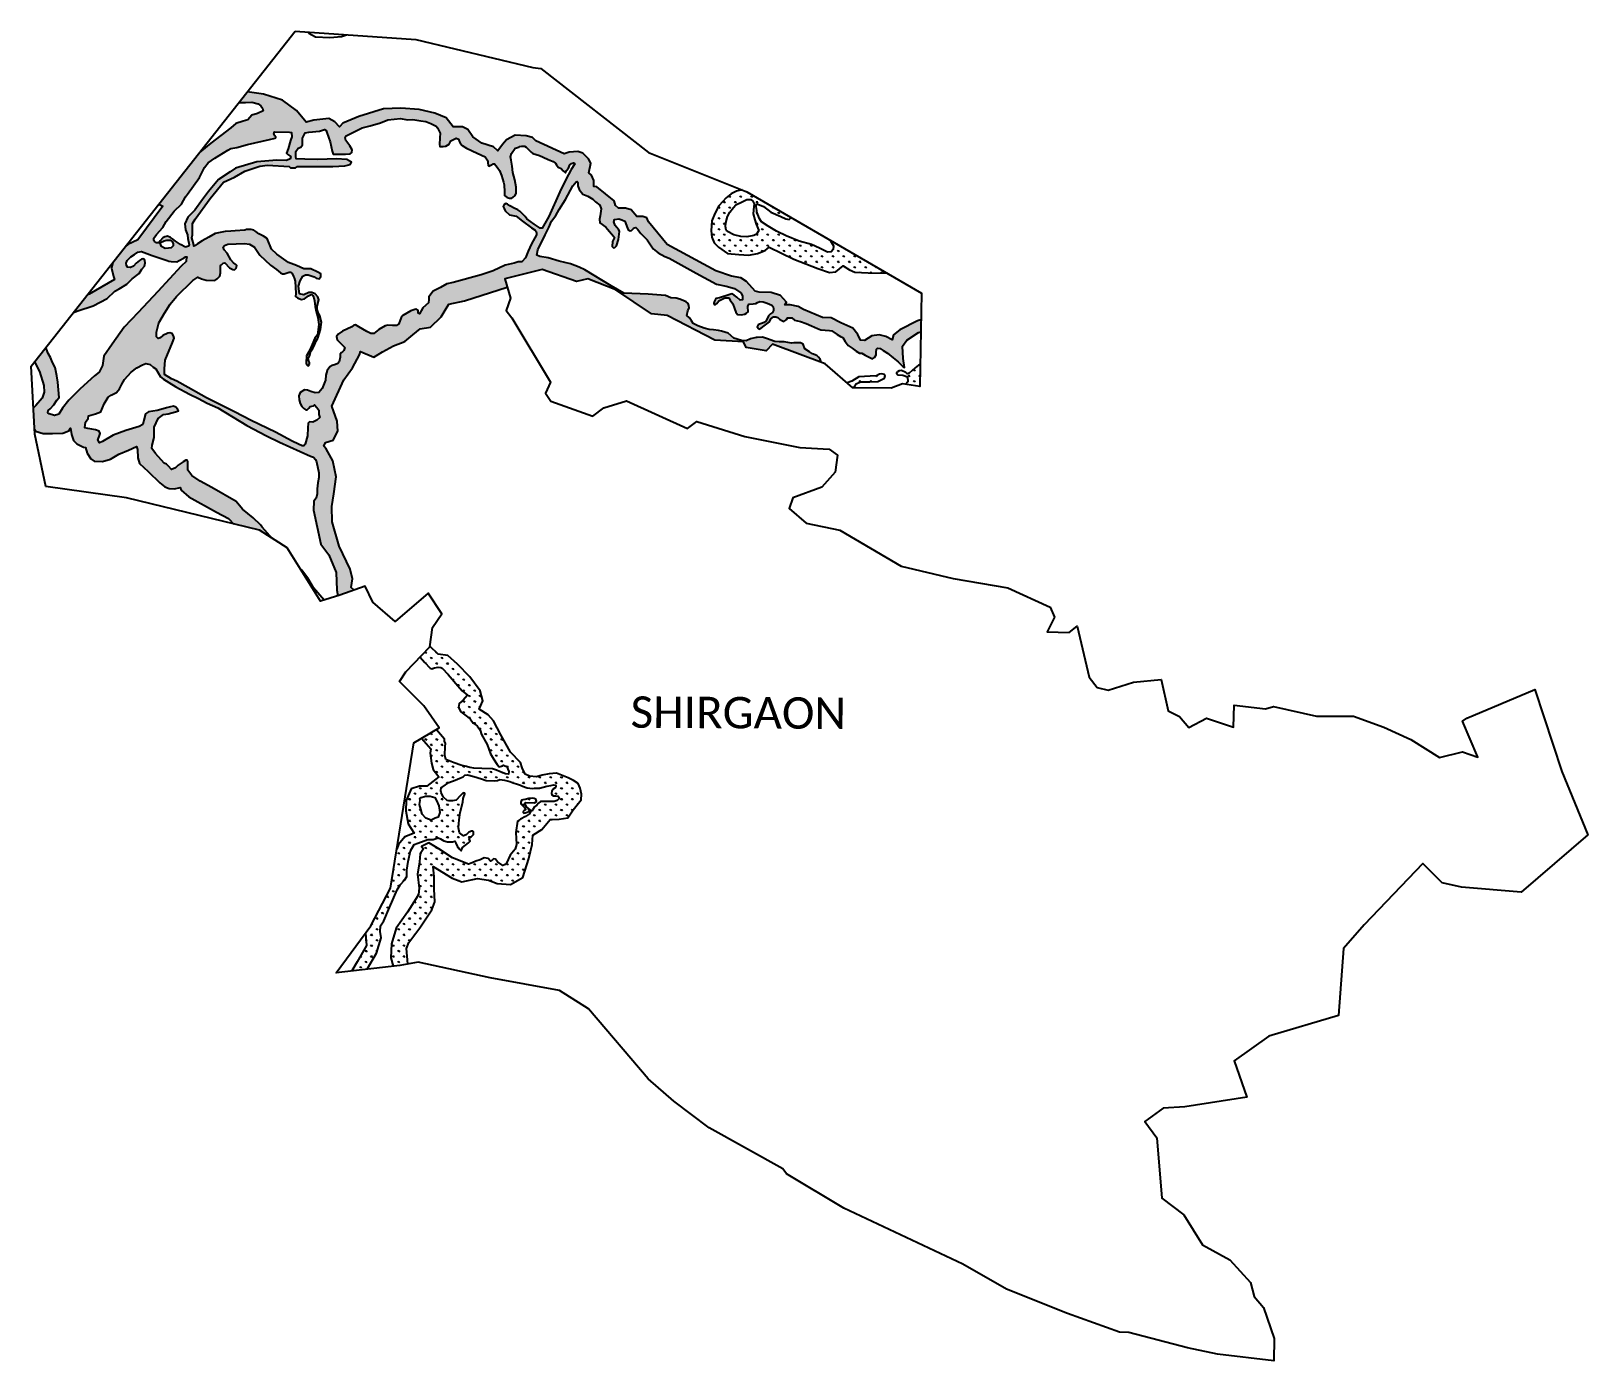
# Model space of a CAD drawing. Header units: metres. Extents: x 316864 to 322015, y 1880764 to 1885164.
import ezdxf

# ---------------------------------------------------------------- set-up
doc = ezdxf.new("R2010")
doc.units = ezdxf.units.M
for name, color, linetype in [('MANGROOVE BUFFER ZONE', 120, 'Continuous'), ('village', 3, 'Continuous'), ('VILLAGE NAME', 250, 'Continuous')]:
    doc.layers.add(name, color=color, linetype=linetype)
doc.styles.get("Standard").update_dxf_attribs({"font": 'simplex.shx'})

msp = doc.modelspace()

# ---------------------------------------------------------------- texts
at = {"layer": 'VILLAGE NAME', "insert": (318848, 1882963), "char_height": 104.042, "attachment_point": 1, "rotation": 359.6762}
msp.add_mtext_dynamic_manual_height_columns('{\\fCalibri|b0|i0|c0|p34;SHIRGAON}', width=1306.667, gutter_width=520.2, heights=[0], dxfattribs=at)

# ---------------------------------------------------------------- hatches: boundary and pattern name
at = {"layer": 'MANGROOVE BUFFER ZONE'}
h = msp.add_hatch(dxfattribs=at)
h.set_pattern_fill('GRASS', color=256)
h.paths.add_polyline_path([(318220.6, 1884218.7), (318236.9, 1884246.7), (318245.7, 1884261.1), (318297.6, 1884272.4), (318439.3, 1884317.6), (318431.1, 1884344.9), (318555.1, 1884376), (318668.3, 1884335.3), (318706.1, 1884345.2), (318798.4, 1884308), (318916.2, 1884228.7), (318968.6, 1884223.7), (319126.7, 1884141.9), (319220.6, 1884135.9), (319229.9, 1884116.9), (319296.1, 1884106.4), (319316.8, 1884128.4), (319478.4, 1884068.7), (319474.3, 1884078.6), (319469.5, 1884085.6), (319463.2, 1884090.8), (319449.8, 1884096.6), (319439.9, 1884102.8), (319423.5, 1884113.3), (319418.8, 1884128.7), (319409.6, 1884132.9), (319387.2, 1884132.9), (319379.4, 1884131.6), (319355.5, 1884136.2), (319338.8, 1884135.7), (319324.9, 1884137.4), (319296.9, 1884147), (319283.5, 1884151.3), (319266.7, 1884150.5), (319262.6, 1884150.4), (319244.1, 1884146.4), (319229.8, 1884139.6), (319214.5, 1884141.1), (319188.5, 1884148.8), (319170.1, 1884164.7), (319148.7, 1884171.3), (319138.5, 1884173.9), (319121.3, 1884175.9), (319107.8, 1884176.8), (319091.2, 1884181.9), (319069.5, 1884189.6), (319054.8, 1884196.7), (319049, 1884205.5), (319041.9, 1884215.9), (319033.2, 1884223.1), (319036.5, 1884239), (319041, 1884248.2), (319040.6, 1884256), (319038, 1884263.1), (319031.2, 1884268), (319023.2, 1884272.3), (319010.5, 1884277), (318997.9, 1884281.2), (318981, 1884282.2), (318963, 1884289.2), (318905.4, 1884293.8), (318825.4, 1884297), (318783.6, 1884321.6), (318696.5, 1884374.2), (318677.3, 1884383.6), (318648.7, 1884394.5), (318611.5, 1884403.3), (318574.4, 1884414), (318547.5, 1884419.1), (318537.8, 1884423.5), (318540.4, 1884440.9), (318565.1, 1884489.9), (318576.6, 1884514), (318585.9, 1884535.8), (318599.6, 1884554.3), (318611, 1884573.9), (318632.3, 1884606.9), (318656.1, 1884652.1), (318667.9, 1884666.2), (318670.4, 1884666.4), (318672.4, 1884663.3), (318673, 1884652.4), (318677.2, 1884640.3), (318689.8, 1884625.2), (318706.3, 1884618.5), (318722.4, 1884608.3), (318731.7, 1884599.1), (318746, 1884588.3), (318749.9, 1884575.9), (318746.3, 1884553.6), (318745, 1884542.2), (318746.2, 1884530.4), (318766, 1884515.9), (318771.6, 1884508.6), (318790.7, 1884485.4), (318793.8, 1884481.9), (318787.1, 1884468.1), (318786, 1884451.9), (318790.7, 1884447.1), (318795.8, 1884447.8), (318801.4, 1884454.2), (318807.3, 1884475.1), (318811, 1884500.8), (318809.1, 1884507.3), (318800.6, 1884515.1), (318796.4, 1884520.8), (318792.2, 1884533.2), (318794, 1884541.3), (318808.1, 1884542.8), (318818.3, 1884540.3), (318828, 1884535.2), (318837, 1884512.1), (318839.7, 1884506.3), (318846.4, 1884503.4), (318850.1, 1884504.1), (318858.9, 1884512.8), (318864.8, 1884514.8), (318870.5, 1884508.9), (318881.7, 1884494.9), (318901.9, 1884474.1), (318922.1, 1884444), (318938.5, 1884431), (318960.3, 1884418.2), (318975.3, 1884412.8), (319064.1, 1884363.8), (319131.9, 1884327.2), (319163.5, 1884320.9), (319191.5, 1884312.5), (319212.6, 1884298.2), (319218.1, 1884288.9), (319217.3, 1884275.3), (319209.9, 1884274.6), (319198.9, 1884283.9), (319190.3, 1884291), (319182.4, 1884294.5), (319172.1, 1884291.5), (319141.3, 1884281.9), (319129.9, 1884280), (319125.5, 1884270.4), (319123.4, 1884264.3), (319124.2, 1884259.8), (319128.2, 1884259.3), (319132.4, 1884262.6), (319139.8, 1884271.5), (319159.2, 1884282.2), (319172.8, 1884281.5), (319177.3, 1884274.6), (319185.4, 1884261.9), (319190.7, 1884246.9), (319196, 1884234.2), (319201.7, 1884226.4), (319213.7, 1884225.3), (319225.3, 1884227.2), (319231.5, 1884231.3), (319236, 1884235.7), (319235.5, 1884253.5), (319238.7, 1884261.3), (319253, 1884262.4), (319262.1, 1884263), (319267.7, 1884266.6), (319274.9, 1884269.6), (319285.8, 1884268.8), (319299.8, 1884264), (319314.9, 1884257.2), (319319, 1884251.8), (319320.5, 1884245.5), (319320.3, 1884240.3), (319317, 1884233.7), (319310, 1884228.9), (319304.2, 1884222.7), (319296.1, 1884206), (319289.8, 1884200.3), (319280.2, 1884197), (319274.2, 1884194.5), (319269.1, 1884192.7), (319266.7, 1884186.3), (319270.2, 1884179.9), (319274.7, 1884178), (319279.4, 1884181.4), (319289.8, 1884189.4), (319306.6, 1884202.5), (319311.5, 1884212.5), (319320.7, 1884219.3), (319328.2, 1884219.1), (319334.2, 1884217), (319340.3, 1884211.2), (319347.3, 1884206.7), (319354, 1884203.8), (319357.4, 1884205.5), (319360.6, 1884208.3), (319362.8, 1884210.4), (319366.9, 1884215.2), (319375.8, 1884215.9), (319381.1, 1884215.7), (319389.9, 1884208.4), (319409.7, 1884203.4), (319428.8, 1884197.1), (319445.7, 1884189.3), (319465.7, 1884180.8), (319477.2, 1884175.8), (319505.9, 1884174.2), (319513.1, 1884172.9), (319531.1, 1884159.9), (319541.6, 1884153.5), (319550, 1884150.4), (319557.9, 1884137.7), (319567, 1884124.3), (319580.3, 1884115.2), (319593.5, 1884105.4), (319604.5, 1884098.9), (319613, 1884098.4), (319623.9, 1884092.1), (319636.9, 1884085.4), (319648, 1884079.5), (319654.5, 1884084.4), (319660.3, 1884092.6), (319659.5, 1884101.8), (319661.4, 1884112.2), (319664.8, 1884115.2), (319672.7, 1884113.8), (319683, 1884107.4), (319697.5, 1884098.9), (319716.5, 1884083), (319732.4, 1884070), (319747.9, 1884054.4), (319754.1, 1884050.9), (319748.9, 1884080.5), (319747.6, 1884121.3), (319761.3, 1884141.6), (319800.4, 1884167.6), (319807.4, 1884169.3), (319808.1, 1884208.5), (319796.8, 1884205.5), (319738.7, 1884175.9), (319717.6, 1884159.5), (319713.1, 1884142.7), (319691.9, 1884153.5), (319669.5, 1884159.6), (319645.6, 1884156.1), (319621.2, 1884140.2), (319608, 1884141.8), (319599, 1884160.6), (319583, 1884181.2), (319543.4, 1884199.2), (319511.2, 1884215.7), (319481.9, 1884216.7), (319419.6, 1884242.9), (319402.1, 1884253), (319375.3, 1884259.1), (319357.7, 1884258.1), (319362.9, 1884267), (319343.2, 1884289.5), (319312.1, 1884299), (319273.2, 1884300.8), (319259.2, 1884303.8), (319230.4, 1884335.4), (319212.1, 1884348), (319181.3, 1884353.4), (319129.3, 1884371.5), (318968.3, 1884458.2), (318906.2, 1884533.6), (318901.1, 1884546.2), (318887.5, 1884551.1), (318867.6, 1884551.3), (318849, 1884573.2), (318830.1, 1884578.3), (318807.6, 1884578.5), (318797.4, 1884587.1), (318792.7, 1884602.6), (318736.3, 1884648.9), (318726.3, 1884650.1), (318726.1, 1884670.3), (318718.5, 1884688.1), (318709, 1884695.2), (318715.5, 1884727.3), (318708.3, 1884741.8), (318689.6, 1884760.4), (318672.7, 1884766), (318644.6, 1884763.3), (318628, 1884758), (318534.5, 1884800.9), (318523.2, 1884812.8), (318501.8, 1884818.1), (318465.2, 1884819.9), (318437.1, 1884805), (318423.6, 1884789.3), (318408.3, 1884768.4), (318393.7, 1884781.8), (318355, 1884793.6), (318326, 1884814.2), (318309.2, 1884838.3), (318291.9, 1884847.3), (318260.2, 1884847.2), (318236.8, 1884877.7), (318200, 1884893.2), (318148.1, 1884905), (318087.5, 1884909.6), (318030.3, 1884907.5), (317948.5, 1884882.4), (317895.2, 1884860), (317884.7, 1884847.9), (317868.9, 1884864.3), (317848.7, 1884875.2), (317799.2, 1884869.3), (317773.7, 1884862.9), (317742.3, 1884901.5), (317695.6, 1884935.9), (317632.7, 1884956), (317579.5, 1884963.5), (317551.9, 1884928.4), (317573.9, 1884927.8), (317594.1, 1884929), (317615.2, 1884924), (317624.2, 1884917.5), (317629.9, 1884909.7), (317631.8, 1884900.7), (317613.2, 1884892.3), (317593.9, 1884886.7), (317581.3, 1884870.9), (317566, 1884865.9), (317541.6, 1884858.2), (317525.3, 1884844.1), (317458.8, 1884793.6), (317421, 1884762.2), (317286.4, 1884591.3), (317300.4, 1884584.6), (317216.8, 1884474.2), (317183.8, 1884458.6), (317177.1, 1884452.6), (317134.5, 1884398.5), (317130, 1884380.4), (317137.1, 1884352.3), (317140.3, 1884342.3), (317056, 1884293.9), (317050.5, 1884291.8), (317004.5, 1884233.4), (317018.5, 1884238.4), (317069.3, 1884255.4), (317115.8, 1884279.9), (317140.7, 1884303.7), (317155.4, 1884311.4), (317181, 1884327.1), (317198.3, 1884344.3), (317222.1, 1884362.4), (317230.8, 1884376.2), (317238.8, 1884386.4), (317241.1, 1884397.4), (317240.7, 1884405.4), (317239.5, 1884408.7), (317234.1, 1884411.2), (317229.3, 1884409.8), (317223.3, 1884405.6), (317211.9, 1884396.7), (317203.1, 1884386.3), (317193.4, 1884382.3), (317183.5, 1884383.6), (317180, 1884388.6), (317178.2, 1884396.3), (317182.1, 1884404.9), (317193.8, 1884417.5), (317206.3, 1884425.4), (317216.7, 1884432.9), (317229.4, 1884435.4), (317264.8, 1884421.9), (317314.1, 1884405.8), (317320.2, 1884403.5), (317327.6, 1884402.1), (317346.6, 1884401.1), (317353.7, 1884405.6), (317370.6, 1884414.5), (317374.6, 1884417.1), (317378.8, 1884417.9), (317377.5, 1884407.1), (317377.1, 1884401.6), (317360.9, 1884386.2), (317283.1, 1884302.3), (317218.2, 1884233), (317171.5, 1884185), (317132.5, 1884128.3), (317105.3, 1884088.7), (317100.6, 1884058), (317088.8, 1884036.1), (317073.9, 1884023.6), (317026.1, 1883981), (316988.9, 1883943), (316967.7, 1883916.6), (316955.9, 1883896.3), (316952.3, 1883895.4), (316941.5, 1883892.1), (316924.2, 1883897.7), (316919.8, 1883901), (316920.6, 1883908.4), (316927, 1883914.6), (316939.6, 1883928.1), (316949.7, 1883943), (316956.7, 1883951.7), (316955, 1883976.9), (316952.4, 1884002.7), (316949.5, 1884023.5), (316944.2, 1884051.2), (316935.1, 1884067.4), (316928, 1884083.8), (316920.8, 1884097.5), (316915.1, 1884111.8), (316914.3, 1884118.9), (316875.7, 1884069.9), (316891.7, 1884037.9), (316906.5, 1883992.1), (316907, 1883969.6), (316900.9, 1883949.7), (316879.7, 1883925.7), (316871.6, 1883917.3), (316875.4, 1883846), (316878.2, 1883840.5), (316903.9, 1883832.9), (316934.9, 1883832.7), (316969.6, 1883834.2), (316989.3, 1883841.4), (316994.5, 1883851), (316997.8, 1883829.8), (317003.9, 1883809.9), (317015.6, 1883799.1), (317037.2, 1883788.1), (317043.7, 1883786.9), (317049.5, 1883768.1), (317062.1, 1883749.1), (317073.1, 1883741.6), (317100, 1883740.2), (317127.1, 1883748.3), (317154.3, 1883764.2), (317186.3, 1883778.2), (317212.3, 1883790.3), (317216.1, 1883779.8), (317217.3, 1883752.1), (317222.7, 1883733.6), (317251.6, 1883707.3), (317290.1, 1883669.1), (317306.9, 1883656.5), (317321.2, 1883651.3), (317338.3, 1883649.8), (317357, 1883653.8), (317360.8, 1883645.1), (317386.5, 1883623.6), (317477.4, 1883572.9), (317517.2, 1883551.5), (317535.1, 1883533.2), (317620.2, 1883512.6), (317663.3, 1883484.7), (317629, 1883523.2), (317623.6, 1883531), (317598.3, 1883554), (317563.7, 1883582.7), (317542.2, 1883607.7), (317461.6, 1883654.3), (317423.3, 1883674.7), (317395.7, 1883694.3), (317382.9, 1883711.7), (317382.5, 1883739.9), (317380.6, 1883744.9), (317375.8, 1883745), (317367.5, 1883739.3), (317350.4, 1883728.1), (317342, 1883718.7), (317328.5, 1883714.1), (317318.2, 1883724.7), (317312.2, 1883731), (317304.2, 1883734.4), (317275.6, 1883766.7), (317263.7, 1883783.5), (317264.7, 1883794.6), (317271.3, 1883819.6), (317271, 1883853.8), (317284.5, 1883882.7), (317301.9, 1883895.2), (317317.8, 1883897.8), (317342.4, 1883904.3), (317352.1, 1883907.3), (317349.7, 1883912.6), (317343.1, 1883920.3), (317334.8, 1883922.8), (317324.8, 1883921), (317312.1, 1883917.9), (317301.5, 1883914.3), (317281.4, 1883909.4), (317252.7, 1883904.3), (317243.1, 1883898.4), (317237, 1883877.4), (317234, 1883863), (317221.3, 1883856.3), (317177.9, 1883842.3), (317136.1, 1883826.8), (317099.9, 1883805.8), (317090.7, 1883802.4), (317085.1, 1883811.5), (317089.2, 1883823), (317092.7, 1883833), (317088.8, 1883840.7), (317077.2, 1883845), (317064.7, 1883847.6), (317051.3, 1883849), (317042, 1883851.6), (317044.5, 1883870.5), (317052.6, 1883882), (317054.1, 1883891), (317076.9, 1883898.4), (317095.1, 1883905), (317105.9, 1883931.3), (317118.8, 1883953.2), (317129.3, 1883959.3), (317147.2, 1883968.6), (317157, 1883981.1), (317163.8, 1883996.1), (317173.6, 1884011.2), (317195.6, 1884035.5), (317213.8, 1884050.4), (317233.1, 1884060.1), (317243.9, 1884064.6), (317258.3, 1884060.9), (317268.4, 1884052.3), (317276.8, 1884046.5), (317291.9, 1884020.1), (317302.5, 1884012.5), (317320, 1884001.1), (317343.5, 1883987.4), (317388.3, 1883963.1), (317417.5, 1883948.7), (317447.1, 1883933.2), (317481.7, 1883918.2), (317577.9, 1883859.2), (317642.7, 1883825.5), (317685.6, 1883804.4), (317788.2, 1883757.7), (317798.6, 1883754.5), (317804.8, 1883747.3), (317808.8, 1883738.6), (317815.8, 1883703), (317815.8, 1883687.3), (317813.3, 1883669.5), (317810.5, 1883649.5), (317810.9, 1883633.6), (317807.3, 1883618.4), (317799.4, 1883609.2), (317798.1, 1883579.5), (317822.9, 1883466.5), (317849.3, 1883431.6), (317873.4, 1883373.2), (317876, 1883314.8), (317879, 1883295.6), (317885.3, 1883297.6), (317932.6, 1883314.4), (317922.8, 1883322.9), (317927, 1883351.6), (317919.3, 1883383.3), (317883.7, 1883460.2), (317860.2, 1883541), (317858.6, 1883591.3), (317866, 1883633.5), (317873.6, 1883689.9), (317862, 1883742.4), (317840.3, 1883781.6), (317832.2, 1883791), (317838.3, 1883803), (317863.4, 1883810.4), (317878.9, 1883840.9), (317877.2, 1883873.2), (317859.5, 1883923.7), (317898.5, 1884010), (317927.1, 1884050), (317951.1, 1884093.2), (317953.7, 1884104.2), (317998, 1884085.2), (318026.2, 1884103.5), (318062.6, 1884123.4), (318101, 1884137.1), (318127.4, 1884159.1), (318151.7, 1884179), (318186, 1884184.7)])
h.paths.add_polyline_path([(318149.2, 1884228.6), (318145, 1884230.7), (318145.2, 1884240.3), (318136.7, 1884244.5), (318130.3, 1884242.1), (318120.3, 1884239.2), (318094.4, 1884223.5), (318088.9, 1884216.8), (318080.3, 1884195.6), (318072.6, 1884190.3), (318060, 1884190.1), (318044.1, 1884191.1), (318035.5, 1884189.3), (318014.8, 1884177.2), (317997.7, 1884163.5), (317988.3, 1884163.5), (317974.4, 1884170.4), (317948.8, 1884185.6), (317937.8, 1884192.1), (317932.3, 1884191), (317925.6, 1884186), (317894.5, 1884172), (317879.7, 1884162), (317874.5, 1884154.1), (317876.7, 1884142.5), (317888.6, 1884130.5), (317901.8, 1884117.1), (317898.6, 1884107.3), (317894.9, 1884102.6), (317891.5, 1884100.5), (317886.8, 1884095.7), (317886.1, 1884085.8), (317883.8, 1884070), (317878.7, 1884064.1), (317871.4, 1884060.9), (317859.7, 1884057.9), (317852.6, 1884053.8), (317843.7, 1884041.4), (317839.7, 1884025.8), (317838.6, 1884009.1), (317827.1, 1883982.1), (317816.3, 1883968.5), (317803.4, 1883967.2), (317789.9, 1883971.6), (317778.1, 1883976.1), (317769.1, 1883977.7), (317753.8, 1883968.4), (317750.3, 1883957.2), (317751.3, 1883943.9), (317754.8, 1883931.8), (317760.1, 1883921.7), (317766.8, 1883915.2), (317773.5, 1883910.8), (317777, 1883911.1), (317783.4, 1883916.1), (317787.1, 1883922.6), (317798, 1883924.9), (317801.9, 1883927.2), (317809.6, 1883919), (317816, 1883910.3), (317816.6, 1883896), (317819.7, 1883885.8), (317809.2, 1883876.6), (317796.4, 1883870.8), (317785.4, 1883871), (317780.6, 1883867), (317779.5, 1883851.2), (317778.7, 1883825.4), (317770.3, 1883797.6), (317766.6, 1883792.1), (317761.1, 1883791.8), (317748.9, 1883797.2), (317728.1, 1883807.9), (317672.7, 1883837.7), (317592.5, 1883875.7), (317536.8, 1883904.7), (317481.4, 1883932.3), (317444.6, 1883951.1), (317383.6, 1883985.4), (317346.4, 1884006.3), (317328.9, 1884013.4), (317305.7, 1884027.8), (317305.6, 1884046.6), (317307.3, 1884075.1), (317331.7, 1884133.5), (317337.1, 1884147.8), (317334.9, 1884156.1), (317331.2, 1884163.2), (317323.6, 1884166.2), (317316.7, 1884165), (317299.9, 1884156.6), (317290.8, 1884148.9), (317284.1, 1884146.9), (317279.1, 1884152.6), (317278.8, 1884167.9), (317286.5, 1884198.8), (317305.6, 1884231), (317323.9, 1884260.5), (317345, 1884286.5), (317399.4, 1884338.8), (317415.9, 1884349.7), (317427.7, 1884344.9), (317443.8, 1884340.6), (317472.4, 1884339.6), (317479.6, 1884345.1), (317488.8, 1884353.6), (317491, 1884364.4), (317491, 1884388.8), (317493.8, 1884391), (317499.5, 1884396.7), (317505.4, 1884397.6), (317520, 1884381.1), (317531.2, 1884375.2), (317536.6, 1884374.2), (317542.1, 1884379.8), (317545.2, 1884388.3), (317541, 1884392.4), (317533.8, 1884397.6), (317524.8, 1884407.1), (317512.5, 1884429.8), (317502.5, 1884440.5), (317499.1, 1884449.2), (317504.5, 1884454.6), (317515, 1884459.8), (317570.1, 1884461.4), (317586.9, 1884459.7), (317603.6, 1884449.6), (317612.4, 1884436.1), (317621.2, 1884423.1), (317656.3, 1884389.4), (317675.6, 1884375.2), (317689.6, 1884364.6), (317696.4, 1884361.1), (317701.5, 1884361), (317708.2, 1884363.2), (317718.1, 1884366.2), (317722.8, 1884366.4), (317727.9, 1884362.4), (317732.2, 1884352.8), (317734.7, 1884347.5), (317737.8, 1884337.1), (317739.6, 1884295.7), (317739.4, 1884286), (317745.9, 1884282.3), (317749.5, 1884279.2), (317758.4, 1884276.3), (317768.4, 1884278.7), (317781.5, 1884288.1), (317788.6, 1884292), (317792.6, 1884293.2), (317796.5, 1884289.5), (317799, 1884281.3), (317801.6, 1884271.7), (317803.9, 1884252.8), (317807.5, 1884236), (317812.2, 1884216.3), (317816.6, 1884193.5), (317811.7, 1884159.8), (317802.7, 1884147.9), (317790.9, 1884119.9), (317782.9, 1884103.4), (317774.8, 1884089.7), (317773.7, 1884066.6), (317775.7, 1884060.9), (317780.2, 1884057.2), (317781.4, 1884057.4), (317784.8, 1884063.8), (317785.2, 1884067.9), (317783.4, 1884072.2), (317781.2, 1884079.6), (317784.8, 1884088.5), (317789.9, 1884105.2), (317795.1, 1884112.3), (317802, 1884125.6), (317806.6, 1884136.8), (317812.4, 1884148.3), (317822, 1884177.5), (317824.6, 1884201.8), (317819.6, 1884222), (317816.2, 1884227.6), (317813.1, 1884236.5), (317810.2, 1884243.5), (317810.4, 1884253.8), (317815.6, 1884275.4), (317812.2, 1884284.9), (317804.3, 1884294.7), (317792.8, 1884299.1), (317782.6, 1884299.5), (317766.3, 1884291.5), (317751.6, 1884295.5), (317749.1, 1884320.7), (317754, 1884338), (317763.3, 1884353.3), (317772.1, 1884358.2), (317780.3, 1884358), (317801, 1884351.7), (317807.5, 1884346.7), (317817.7, 1884344.2), (317822.4, 1884352), (317822.7, 1884361.2), (317813.2, 1884366.2), (317789.6, 1884377.5), (317766, 1884378), (317741.7, 1884389.2), (317715.9, 1884398.8), (317677.3, 1884425.8), (317659.8, 1884443.2), (317644.6, 1884478.2), (317632.9, 1884485.7), (317617.4, 1884493.1), (317607.5, 1884501.3), (317600.6, 1884505.5), (317592.7, 1884507.8), (317586.3, 1884508), (317576.7, 1884508), (317571.6, 1884506), (317539.2, 1884503.1), (317524.9, 1884502), (317506.7, 1884501.3), (317472.7, 1884494.4), (317451.9, 1884482.9), (317430, 1884470.9), (317415, 1884460.7), (317406.9, 1884454.7), (317402.9, 1884453), (317401.6, 1884461.2), (317398.3, 1884472.9), (317396.2, 1884480.6), (317398.5, 1884490), (317398.4, 1884528), (317406.8, 1884541.9), (317456.1, 1884610.1), (317501.2, 1884665), (317536.6, 1884681.2), (317571.6, 1884700.5), (317620.6, 1884717.9), (317646, 1884720.6), (317718.1, 1884716.9), (317722.1, 1884712.5), (317739.4, 1884712.2), (317745.8, 1884716.2), (317758.1, 1884716.6), (317862.1, 1884716.8), (317902.2, 1884718.8), (317919.6, 1884723.4), (317923.6, 1884730.2), (317908.5, 1884739.4), (317875, 1884741.7), (317812.2, 1884739.8), (317769.2, 1884740.9), (317741, 1884741.9), (317740.1, 1884749.2), (317740.4, 1884765.7), (317747.7, 1884777.3), (317756.5, 1884780.5), (317762, 1884788.2), (317761.9, 1884809.7), (317770.7, 1884827.4), (317782.6, 1884830.1), (317818.1, 1884833.6), (317834.8, 1884838.6), (317840.2, 1884835.4), (317842.4, 1884828.6), (317853.3, 1884797.5), (317860, 1884766.6), (317863.4, 1884757), (317904.4, 1884757.1), (317920.2, 1884757.8), (317925.7, 1884762.9), (317926.4, 1884771.4), (317918.7, 1884785.3), (317905.8, 1884802.1), (317903.6, 1884811.2), (317906.9, 1884817.4), (317959.9, 1884844.8), (317985.4, 1884851.3), (318020, 1884861.1), (318044.1, 1884870.7), (318085.9, 1884875.1), (318109.9, 1884870.8), (318126.9, 1884871.8), (318153.1, 1884867.4), (318170.1, 1884865.3), (318186.2, 1884858.4), (318204.1, 1884850.4), (318208.9, 1884844), (318217.6, 1884826.7), (318215.9, 1884811.3), (318215.2, 1884788.7), (318216.6, 1884782.6), (318227, 1884782.6), (318236.5, 1884783.7), (318247.6, 1884790.2), (318253.3, 1884801.8), (318270.9, 1884810.2), (318278, 1884806.7), (318281.8, 1884798.5), (318283.6, 1884793.6), (318290.4, 1884786.4), (318304.2, 1884776.9), (318340, 1884760.2), (318366.6, 1884748.1), (318374.9, 1884735.7), (318375.5, 1884729.5), (318375.9, 1884719.9), (318378.1, 1884717.4), (318385.6, 1884721.3), (318393.3, 1884725.3), (318397.6, 1884725.4), (318406.4, 1884714.6), (318413.5, 1884703.6), (318420.6, 1884686.2), (318426.9, 1884664.8), (318429.5, 1884655.5), (318429.8, 1884632.1), (318430.1, 1884620.8), (318439, 1884613.9), (318447.4, 1884611.7), (318454.6, 1884611.5), (318459.4, 1884615), (318464.4, 1884619.8), (318468.6, 1884627), (318469.1, 1884647.7), (318464.9, 1884672.3), (318458.1, 1884696.7), (318455.6, 1884717.3), (318452.7, 1884737.6), (318450.5, 1884748), (318454, 1884759.6), (318465.4, 1884776.6), (318477.4, 1884780.5), (318481.4, 1884782.8), (318488.1, 1884783.7), (318497, 1884784.2), (318502.5, 1884780.6), (318518.2, 1884764.1), (318523.8, 1884759.9), (318546.3, 1884752.4), (318558.1, 1884747.6), (318574.6, 1884739.8), (318591.4, 1884732.4), (318599.4, 1884727), (318602.7, 1884721.9), (318607.9, 1884714.6), (318617.4, 1884710.2), (318624.8, 1884702.4), (318631.7, 1884695.8), (318635.6, 1884703.3), (318642.3, 1884710.8), (318646.1, 1884722), (318652.1, 1884726.8), (318658.5, 1884728.2), (318663.1, 1884725.7), (318650.4, 1884706.4), (318633.1, 1884673), (318613.9, 1884632.9), (318577.2, 1884551.3), (318555.3, 1884512.1), (318548, 1884512), (318528, 1884525.1), (318504.7, 1884543.7), (318498.9, 1884551.1), (318480.8, 1884568.9), (318474.2, 1884573.4), (318461.8, 1884578), (318448, 1884586.5), (318440.6, 1884591.3), (318434.7, 1884593.5), (318429, 1884590.7), (318426.4, 1884584), (318429.6, 1884577), (318432.4, 1884569.3), (318446.6, 1884556.4), (318468.9, 1884551.8), (318490.4, 1884536), (318519.7, 1884513.1), (318532.1, 1884505.7), (318535.1, 1884501.3), (318535.9, 1884496.2), (318535.9, 1884490.3), (318519.7, 1884460.9), (318508.9, 1884435.7), (318499.4, 1884414.7), (318487.7, 1884401.4), (318475.3, 1884401), (318462.4, 1884396.4), (318432.9, 1884389.9), (318392.4, 1884371.1), (318353, 1884358.1), (318260, 1884332.2), (318239.3, 1884328), (318219.1, 1884316.5), (318194.1, 1884304.2), (318179.5, 1884284.6), (318179.7, 1884276.1), (318179.3, 1884265.7), (318159.7, 1884248.4)], flags=16)
h.paths.add_polyline_path([(317721.3, 1884742.2), (317709.3, 1884736.4), (317677.6, 1884737.6), (317611.1, 1884731.8), (317540.4, 1884710.4), (317522.3, 1884699.3), (317483.9, 1884673.5), (317451.3, 1884634.2), (317430.7, 1884607.7), (317405.8, 1884572), (317382.9, 1884548.8), (317372.8, 1884526.2), (317375.4, 1884506.4), (317381.3, 1884490.5), (317383.1, 1884478.2), (317386.7, 1884457), (317384.6, 1884452.5), (317374.8, 1884449.9), (317358.4, 1884457.8), (317342.3, 1884468.9), (317332, 1884476.9), (317325.7, 1884481.9), (317314.9, 1884486.2), (317306.5, 1884483.8), (317299.4, 1884479.9), (317291.3, 1884470.2), (317286.3, 1884463.9), (317279.8, 1884463.4), (317272.3, 1884468.2), (317270.7, 1884471.5), (317270, 1884479.2), (317278.9, 1884491.1), (317300.2, 1884514.2), (317311.1, 1884533.9), (317337.2, 1884568.8), (317361.3, 1884592.3), (317374.6, 1884616), (317381.6, 1884625.1), (317420.8, 1884679.6), (317437.8, 1884713.5), (317450.3, 1884728.4), (317472.4, 1884743.8), (317515.2, 1884770.9), (317524.8, 1884775.7), (317544.9, 1884779.4), (317580.5, 1884788.9), (317653.1, 1884805.8), (317671.7, 1884810.1), (317673.4, 1884813.9), (317670.8, 1884818.1), (317667.2, 1884825), (317669.6, 1884830.8), (317718.9, 1884829.5), (317726, 1884828.7), (317726.9, 1884814.4), (317721.8, 1884802.2), (317714.7, 1884774.7), (317709.2, 1884760.8), (317714, 1884755.6), (317723.8, 1884749.6)], flags=16)
h.paths.add_polyline_path([(317334.1, 1884454.4), (317327, 1884447.3), (317319.2, 1884445.8), (317307.5, 1884445), (317295.1, 1884452.2), (317291.6, 1884462.3), (317297.6, 1884467.5), (317304.3, 1884470.8), (317313, 1884472.9), (317323.7, 1884472.3), (317330.4, 1884467.9), (317334.5, 1884460)], flags=16)
h = msp.add_hatch(dxfattribs=at)
h.set_pattern_fill('GRASS', color=256)
h.paths.add_polyline_path([(319503.6, 1884475.2), (319508.7, 1884470.4), (319519.1, 1884454.1), (319517.5, 1884442.1), (319511.1, 1884433.9), (319498.9, 1884433.4), (319472.7, 1884446), (319445.9, 1884458.3), (319404.7, 1884469.4), (319362.1, 1884486.6), (319330.1, 1884502), (319302.8, 1884518.7), (319281, 1884533.7), (319272.4, 1884545.2), (319269, 1884555.2), (319266.6, 1884561.3), (319264.6, 1884570.4), (319262.7, 1884583.8), (319262.8, 1884587.6), (319264.6, 1884591.6), (319268.1, 1884591.3), (319286.7, 1884584.5), (319311.9, 1884565.2), (319344.9, 1884551.1), (319361.1, 1884543), (319372, 1884540.8), (319377.6, 1884546), (319378.6, 1884547.8), (319231.6, 1884633.1), (319215.7, 1884639.4), (319197.6, 1884634.6), (319180.5, 1884625.6), (319163.2, 1884612.5), (319139.3, 1884585.8), (319125.7, 1884561), (319116.6, 1884536.7), (319114.5, 1884503.9), (319116, 1884482.3), (319124.2, 1884463.3), (319138.6, 1884448.9), (319168.2, 1884429), (319205.9, 1884424.9), (319238.6, 1884422.9), (319267.4, 1884428.3), (319293, 1884438.6), (319306.1, 1884449.8), (319387.6, 1884409.8), (319466.4, 1884378.5), (319505.9, 1884365.4), (319526.6, 1884368), (319551.2, 1884387.2), (319572, 1884374.5), (319589.2, 1884366.6), (319633.8, 1884364.3), (319696.7, 1884363.2)])
h.paths.add_polyline_path([(319272.3, 1884504.8), (319263.9, 1884492.7), (319254.7, 1884488.2), (319232.3, 1884483.8), (319211.7, 1884484.9), (319188.7, 1884490), (319167.8, 1884501.8), (319167.8, 1884501.9), (319163.5, 1884505.4), (319161.5, 1884517.4), (319162.2, 1884529.6), (319168.3, 1884551.3), (319175.8, 1884564.9), (319188.3, 1884580.7), (319195.5, 1884589.8), (319216.8, 1884599.6), (319232, 1884607.4), (319245.4, 1884607.7), (319252, 1884601.7), (319256.8, 1884593.1), (319254.8, 1884583.6), (319253.4, 1884559.3), (319258.9, 1884540.3), (319262.7, 1884525.4)], flags=16)
h = msp.add_hatch(dxfattribs=at)
h.set_pattern_fill('GRASS', color=256)
h.paths.add_polyline_path([(319805.3, 1884063.1), (319789.3, 1884049.9), (319769.3, 1884032), (319762.3, 1884030.6), (319758.4, 1884034.4), (319744.3, 1884041.1), (319736.2, 1884040.6), (319730.4, 1884036.5), (319726.7, 1884032), (319731.9, 1884026.9), (319748.5, 1884025.5), (319763.2, 1884020.7), (319765.1, 1884004.3), (319757.1, 1883995.3), (319803.9, 1883988.6)])
h.paths.add_polyline_path([(319687.1, 1884016), (319689.2, 1884023.5), (319687.2, 1884028), (319679.1, 1884030.2), (319671.5, 1884029.4), (319661.1, 1884023.9), (319640.5, 1884022.4), (319602.5, 1884019.9), (319579.6, 1884005.5), (319563.8, 1884000.8), (319582.6, 1883984.4), (319586.9, 1883984.3), (319593.8, 1883997.2), (319607.6, 1884004.2), (319639.5, 1884003.5), (319665.4, 1884004.7)])
h = msp.add_hatch(dxfattribs=at)
h.set_pattern_fill('GRASS', color=256)
h.paths.add_polyline_path([(318511.1, 1882425.8), (318522.1, 1882472.3), (318523.9, 1882503.9), (318553.7, 1882521.9), (318581.7, 1882555.6), (318587.5, 1882555.1), (318610.8, 1882556.8), (318640, 1882561.4), (318657.5, 1882587.3), (318683.7, 1882620.1), (318684.8, 1882639.5), (318680.6, 1882659), (318673.7, 1882674.1), (318658.5, 1882684.1), (318640.9, 1882693.8), (318602.9, 1882708.3), (318577.8, 1882706.5), (318555.3, 1882702.1), (318535.8, 1882697), (318513.1, 1882699.2), (318498.9, 1882705.5), (318488.9, 1882726.4), (318483.3, 1882744.1), (318449.7, 1882778.5), (318418, 1882835.1), (318394.2, 1882881.7), (318376.3, 1882902), (318346.2, 1882920.4), (318358.6, 1882948.5), (318349.7, 1882981.4), (318316, 1883028), (318275, 1883070), (318243.1, 1883098.5), (318210.9, 1883102.8), (318183.4, 1883128.9), (318183.1, 1883126.6), (318150.9, 1883093.1), (318165.3, 1883076.2), (318184.6, 1883056.1), (318190.1, 1883054.5), (318198.6, 1883057.2), (318211.4, 1883059.1), (318219.5, 1883058.7), (318224, 1883056.3), (318244.2, 1883034.9), (318276.3, 1882997.5), (318290.6, 1882981.4), (318308, 1882967.4), (318293.9, 1882949.8), (318280, 1882939.6), (318278, 1882925.5), (318285.9, 1882912.2), (318316.9, 1882888.7), (318327.1, 1882874.2), (318339.4, 1882865), (318350.2, 1882850.6), (318354.5, 1882836.8), (318372.5, 1882803.6), (318384.5, 1882772.3), (318394, 1882756.2), (318406.5, 1882737.8), (318412.4, 1882729.5), (318423.9, 1882732.8), (318427.1, 1882734.9), (318439.1, 1882730), (318440.8, 1882722.1), (318445.1, 1882713.9), (318443.3, 1882705.3), (318433.8, 1882706.1), (318414.1, 1882714.3), (318403.3, 1882718.7), (318391.1, 1882722.6), (318355.2, 1882724.4), (318328.9, 1882725.5), (318315.2, 1882727.9), (318304.7, 1882731.3), (318285.3, 1882734.8), (318263.4, 1882743), (318236.4, 1882753.5), (318233.4, 1882768.5), (318234.2, 1882796.8), (318235, 1882806.8), (318232.3, 1882814.2), (318232.2, 1882821.8), (318205.8, 1882852.3), (318204.9, 1882853.3), (318155.7, 1882824.1), (318186.1, 1882789.4), (318184.7, 1882774.9), (318188.3, 1882741.9), (318194.5, 1882720.8), (318212.7, 1882696.1), (318173.9, 1882665.7), (318149.5, 1882665.4), (318122, 1882656.7), (318105.4, 1882618.7), (318103.4, 1882584.3), (318111.6, 1882540.6), (318131.9, 1882510.5), (318100.5, 1882497.9), (318080.1, 1882472.4), (318073.9, 1882457.2), (318053.1, 1882327.7), (317988.4, 1882203.3), (317970.6, 1882179.3), (317974.3, 1882138.7), (317942.5, 1882084.6), (317925, 1882054.2), (317975.6, 1882060), (317977.3, 1882062.8), (318006.9, 1882113.2), (318022.4, 1882163.3), (318019, 1882184.3), (318020.3, 1882203.6), (318031.2, 1882220.5), (318049.5, 1882264.4), (318075.4, 1882322.8), (318084.7, 1882339.2), (318099.3, 1882354.8), (318107.4, 1882367.3), (318107.1, 1882387.5), (318112, 1882416.7), (318119.6, 1882451.8), (318131.8, 1882472.6), (318155.9, 1882481.1), (318176.9, 1882488.8), (318194.1, 1882489.1), (318204.2, 1882492.9), (318211.2, 1882495.2), (318218.4, 1882490.9), (318229.9, 1882485), (318241.6, 1882481.2), (318258.3, 1882481.7), (318266.3, 1882483.5), (318269.4, 1882477.5), (318274.5, 1882465.4), (318280.4, 1882457.8), (318286.6, 1882451.9), (318291.3, 1882463), (318310.9, 1882478.5), (318316.6, 1882484.1), (318313.1, 1882488.7), (318317, 1882496.7), (318321.3, 1882499.4), (318327.5, 1882505.4), (318327.9, 1882510.5), (318327.9, 1882514.5), (318325.6, 1882517), (318320.9, 1882516.6), (318312, 1882513), (318303.6, 1882505.2), (318295, 1882501.5), (318280.9, 1882511), (318278.5, 1882527.3), (318280.8, 1882554.6), (318283.6, 1882578.9), (318292.5, 1882613), (318293.8, 1882624.9), (318299.4, 1882640.1), (318297.1, 1882643.4), (318291.2, 1882641.1), (318284.2, 1882634.6), (318283.9, 1882633.5), (318270.6, 1882619.7), (318258.7, 1882617.3), (318246, 1882616.9), (318240.8, 1882618.8), (318229, 1882629.6), (318223.2, 1882638.8), (318220.8, 1882645.3), (318219.4, 1882650), (318220.4, 1882660.8), (318224.6, 1882662), (318246.6, 1882678), (318266.7, 1882685.8), (318282, 1882692.1), (318293.4, 1882697), (318299.5, 1882702.6), (318307.4, 1882702.8), (318329.1, 1882697.2), (318354.2, 1882689.7), (318370, 1882684.4), (318397.7, 1882683.1), (318406.8, 1882684.1), (318415.4, 1882687.4), (318430.4, 1882685.3), (318448.2, 1882680.7), (318458.7, 1882676.6), (318473, 1882671.9), (318483.3, 1882669.1), (318490, 1882665.5), (318505.5, 1882660.6), (318521.6, 1882658), (318529.2, 1882659.6), (318545.8, 1882659.2), (318570.5, 1882666.1), (318583.1, 1882668.1), (318592.5, 1882670.3), (318599.1, 1882669.1), (318600.2, 1882666.7), (318600.1, 1882664.1), (318598.3, 1882660.3), (318592.2, 1882657.4), (318586.5, 1882649.5), (318585.9, 1882642), (318587, 1882637.1), (318592.6, 1882634.2), (318600.1, 1882634.2), (318607.4, 1882633.1), (318611.8, 1882626.4), (318609.5, 1882622.3), (318604.7, 1882618.1), (318594.4, 1882615.5), (318581.2, 1882615.1), (318549.6, 1882614.5), (318542.8, 1882609.5), (318537.2, 1882603), (318529.9, 1882597.7), (318524.5, 1882588.5), (318521.3, 1882583.8), (318515.5, 1882585.8), (318514.5, 1882588.9), (318508.7, 1882593.4), (318503.3, 1882597), (318500.1, 1882603.2), (318498.3, 1882606.1), (318497.4, 1882609.8), (318499.4, 1882611.8), (318529.9, 1882611), (318534.8, 1882613.5), (318536, 1882616.5), (318534.3, 1882623.2), (318528.1, 1882625.2), (318521.6, 1882625.5), (318511.3, 1882624.8), (318498.3, 1882622), (318491.1, 1882620.8), (318486.6, 1882618.9), (318484.6, 1882613.3), (318484.7, 1882607.5), (318489.6, 1882601.5), (318496.6, 1882595.5), (318499.3, 1882590.9), (318500.1, 1882587.7), (318495.2, 1882584.8), (318492.6, 1882581.4), (318491.8, 1882578.1), (318494.8, 1882576.2), (318498.4, 1882577.8), (318505.7, 1882580.2), (318511, 1882581.5), (318515.5, 1882583.3), (318517.5, 1882582.6), (318513.4, 1882574.7), (318500.1, 1882565.2), (318483.1, 1882556.4), (318472.8, 1882550), (318467.4, 1882512.3), (318469.7, 1882473), (318465.5, 1882456.9), (318449.5, 1882436.9), (318436.7, 1882411.4), (318429.8, 1882404.9), (318424.9, 1882403.2), (318406.8, 1882415.2), (318400.6, 1882423.8), (318394.2, 1882425.7), (318391.1, 1882421.9), (318384.4, 1882418), (318376.2, 1882426.1), (318362.8, 1882428.3), (318350.1, 1882421.9), (318336, 1882417.1), (318322.8, 1882412.3), (318310.9, 1882407.3), (318258.4, 1882428.2), (318213.2, 1882458.6), (318180.4, 1882478.2), (318171.2, 1882473.4), (318155.6, 1882466.3), (318162.7, 1882457.9), (318151.5, 1882441.4), (318148.8, 1882415), (318142.2, 1882374.1), (318147.6, 1882327.8), (318145.3, 1882307.7), (318138.3, 1882293.8), (318109.8, 1882249), (318072.4, 1882196.1), (318057, 1882144.1), (318054.7, 1882097.9), (318062.1, 1882070), (318084, 1882072.5), (318110.7, 1882077.4), (318105.7, 1882128.8), (318114, 1882148.9), (318150.6, 1882196.9), (318189.4, 1882257), (318199.7, 1882283.1), (318198.1, 1882325.4), (318198, 1882365.6), (318194.7, 1882400), (318256.8, 1882361.2), (318288.9, 1882348.8), (318341.4, 1882360.4), (318377.2, 1882354.2), (318405.7, 1882343.8), (318449.8, 1882340.7), (318490.5, 1882363.2)])
h.paths.add_polyline_path([(318211, 1882563.1), (318200.8, 1882559.3), (318187.5, 1882553.7), (318170.5, 1882559.7), (318157.7, 1882573.2), (318153.7, 1882589.7), (318149.3, 1882605.3), (318150.8, 1882617.9), (318150.5, 1882624.7), (318154.4, 1882627.7), (318169.1, 1882632.4), (318184.2, 1882633), (318199.8, 1882628.3), (318205.1, 1882617.9), (318212.7, 1882600.5), (318216.6, 1882578.1)], flags=16)

# ---------------------------------------------------------------- linework, layer by layer
at = {"color": 3, "flags": 128}
msp.add_lwpolyline([(317737.8, 1885164.4), (318137.4, 1885136.3)], dxfattribs=at)
at = {"layer": 'MANGROOVE BUFFER ZONE', "flags": 128}
for points in [[(317780.2, 1885161.4), (317783.5, 1885157.3), (317804.6, 1885145.2), (317852.8, 1885143), (317891.1, 1885147), (317907.1, 1885152.5)], [(319808.1, 1884208.5), (319796.8, 1884205.5), (319738.7, 1884175.9), (319717.6, 1884159.5), (319713.1, 1884142.7), (319691.9, 1884153.5), (319669.5, 1884159.6), (319645.6, 1884156.1), (319621.2, 1884140.2), (319608, 1884141.8), (319599, 1884160.6), (319583, 1884181.2), (319543.4, 1884199.2), (319511.2, 1884215.7), (319481.9, 1884216.7), (319419.6, 1884242.9), (319402.1, 1884253), (319375.3, 1884259.1), (319357.7, 1884258.1), (319362.9, 1884267), (319343.2, 1884289.5), (319312.1, 1884299), (319273.2, 1884300.8), (319259.2, 1884303.8), (319230.4, 1884335.4), (319212.1, 1884348), (319181.3, 1884353.4), (319129.3, 1884371.5), (318968.3, 1884458.2), (318906.2, 1884533.6), (318901.1, 1884546.2), (318887.5, 1884551.1), (318867.6, 1884551.3), (318849, 1884573.2), (318830.1, 1884578.3), (318807.6, 1884578.5), (318797.4, 1884587.1), (318792.7, 1884602.6), (318736.3, 1884648.9), (318726.3, 1884650.1), (318726.1, 1884670.3), (318718.5, 1884688.1), (318709, 1884695.2), (318715.5, 1884727.3), (318708.3, 1884741.8), (318689.6, 1884760.4), (318672.7, 1884766), (318644.6, 1884763.3), (318628, 1884758), (318534.5, 1884800.9), (318523.2, 1884812.8), (318501.8, 1884818.1), (318465.2, 1884819.9), (318437.1, 1884805), (318423.6, 1884789.3), (318408.3, 1884768.4), (318393.7, 1884781.8), (318355, 1884793.6), (318326, 1884814.2), (318309.2, 1884838.3), (318291.9, 1884847.3), (318260.2, 1884847.2), (318236.8, 1884877.7), (318200, 1884893.2), (318148.1, 1884905), (318087.5, 1884909.6), (318030.3, 1884907.5), (317948.5, 1884882.4), (317895.2, 1884860), (317884.7, 1884847.9), (317868.9, 1884864.3), (317848.7, 1884875.2), (317799.2, 1884869.3), (317773.7, 1884862.9), (317742.3, 1884901.5), (317695.6, 1884935.9), (317632.7, 1884956), (317579.2, 1884963.5)], [(317551.9, 1884928.4), (317573.9, 1884927.8), (317594.1, 1884929), (317615.2, 1884924), (317624.2, 1884917.5), (317629.9, 1884909.7), (317631.8, 1884900.7), (317613.2, 1884892.3), (317593.9, 1884886.7), (317581.3, 1884870.9), (317566, 1884865.9), (317541.6, 1884858.2), (317525.3, 1884844.1), (317458.8, 1884793.6), (317421, 1884762.2)], [(319478.4, 1884068.7), (319474.3, 1884078.6), (319469.5, 1884085.6), (319463.2, 1884090.8), (319449.8, 1884096.6), (319439.9, 1884102.8), (319423.5, 1884113.3), (319418.8, 1884128.7), (319409.6, 1884132.9), (319387.2, 1884132.9), (319379.4, 1884131.6), (319355.5, 1884136.2), (319338.8, 1884135.7), (319324.9, 1884137.4), (319296.9, 1884147), (319283.5, 1884151.3), (319266.7, 1884150.5), (319262.6, 1884150.4), (319244.1, 1884146.4), (319229.8, 1884139.6), (319214.5, 1884141.1), (319188.5, 1884148.8), (319170.1, 1884164.7), (319148.7, 1884171.3), (319138.5, 1884173.9), (319121.3, 1884175.9), (319107.8, 1884176.8), (319091.2, 1884181.9), (319069.5, 1884189.6), (319054.8, 1884196.7), (319049, 1884205.5), (319041.9, 1884215.9), (319033.2, 1884223.1), (319036.5, 1884239), (319041, 1884248.2), (319040.6, 1884256), (319038, 1884263.1), (319031.2, 1884268), (319023.2, 1884272.3), (319010.5, 1884277), (318997.9, 1884281.2), (318981, 1884282.2), (318963, 1884289.2), (318905.4, 1884293.8), (318825.4, 1884297), (318783.6, 1884321.6), (318696.5, 1884374.2), (318677.3, 1884383.6), (318648.7, 1884394.5), (318611.5, 1884403.3), (318574.4, 1884414), (318547.5, 1884419.1), (318537.8, 1884423.5), (318540.4, 1884440.9), (318565.1, 1884489.9), (318576.6, 1884514), (318585.9, 1884535.8), (318599.6, 1884554.3), (318611, 1884573.9), (318632.3, 1884606.9), (318656.1, 1884652.1), (318667.9, 1884666.2), (318670.4, 1884666.4), (318672.4, 1884663.3), (318673, 1884652.4), (318677.2, 1884640.3), (318689.8, 1884625.2), (318706.3, 1884618.5), (318722.4, 1884608.3), (318731.7, 1884599.1), (318746, 1884588.3), (318749.9, 1884575.9), (318746.3, 1884553.6), (318745, 1884542.2), (318746.2, 1884530.4), (318766, 1884515.9), (318771.6, 1884508.6), (318790.7, 1884485.4), (318793.8, 1884481.9), (318787.1, 1884468.1), (318786, 1884451.9), (318790.7, 1884447.1), (318795.8, 1884447.8), (318801.4, 1884454.2), (318807.3, 1884475.1), (318811, 1884500.8), (318809.1, 1884507.3), (318800.6, 1884515.1), (318796.4, 1884520.8), (318792.2, 1884533.2), (318794, 1884541.3), (318808.1, 1884542.8), (318818.3, 1884540.3), (318828, 1884535.2), (318837, 1884512.1), (318839.7, 1884506.3), (318846.4, 1884503.4), (318850.1, 1884504.1), (318857.1, 1884511.1), (318860.1, 1884513.2), (318864.8, 1884514.8), (318870.5, 1884508.9), (318881.7, 1884494.9), (318901.9, 1884474.1), (318922.1, 1884444), (318938.5, 1884431), (318960.3, 1884418.2), (318975.3, 1884412.8), (319064.1, 1884363.8), (319131.9, 1884327.2), (319163.5, 1884320.9), (319191.5, 1884312.5), (319212.6, 1884298.2), (319218.1, 1884288.9), (319217.3, 1884275.3), (319209.9, 1884274.6), (319198.9, 1884283.9), (319190.3, 1884291), (319182.4, 1884294.5), (319172.1, 1884291.5), (319141.3, 1884281.9), (319129.9, 1884280), (319125.5, 1884270.4), (319123.4, 1884264.3), (319124.2, 1884259.8), (319128.2, 1884259.3), (319132.4, 1884262.6), (319139.8, 1884271.5), (319159.2, 1884282.2), (319172.8, 1884281.5), (319177.3, 1884274.6), (319185.4, 1884261.9), (319190.7, 1884246.9), (319196, 1884234.2), (319201.7, 1884226.4), (319213.7, 1884225.3), (319225.3, 1884227.2), (319231.5, 1884231.3), (319236, 1884235.7), (319235.5, 1884253.5), (319238.7, 1884261.3), (319253, 1884262.4), (319262.1, 1884263), (319267.7, 1884266.6), (319274.9, 1884269.6), (319285.8, 1884268.8), (319299.8, 1884264), (319314.9, 1884257.2), (319319, 1884251.8), (319320.5, 1884245.5), (319320.3, 1884240.3), (319317, 1884233.7), (319310, 1884228.9), (319304.2, 1884222.7), (319296.1, 1884206), (319289.8, 1884200.3), (319280.2, 1884197), (319274.2, 1884194.5), (319269.1, 1884192.7), (319266.7, 1884186.3), (319270.2, 1884179.9), (319274.7, 1884178), (319279.4, 1884181.4), (319289.8, 1884189.4), (319306.6, 1884202.5), (319311.5, 1884212.5), (319320.7, 1884219.3), (319328.2, 1884219.1), (319334.2, 1884217), (319340.3, 1884211.2), (319347.3, 1884206.7), (319354, 1884203.8), (319357.4, 1884205.5), (319360.6, 1884208.3), (319362.8, 1884210.4), (319366.9, 1884215.2), (319375.8, 1884215.9), (319381.1, 1884215.7), (319389.9, 1884208.4), (319409.7, 1884203.4), (319428.8, 1884197.1), (319445.7, 1884189.3), (319465.7, 1884180.8), (319477.2, 1884175.8), (319505.9, 1884174.2), (319513.1, 1884172.9), (319531.1, 1884159.9), (319541.6, 1884153.5), (319550, 1884150.4), (319557.9, 1884137.7), (319567, 1884124.3), (319580.3, 1884115.2), (319593.5, 1884105.4), (319604.5, 1884098.9), (319613, 1884098.4), (319623.9, 1884092.1), (319636.9, 1884085.4), (319648, 1884079.5), (319654.5, 1884084.4), (319660.3, 1884092.6), (319659.5, 1884101.8), (319661.4, 1884112.2), (319664.8, 1884115.2), (319672.7, 1884113.8), (319683, 1884107.4), (319697.5, 1884098.9), (319716.5, 1884083), (319732.4, 1884070), (319747.9, 1884054.4), (319754.1, 1884050.9), (319748.9, 1884080.5), (319747.6, 1884121.3), (319761.3, 1884141.6), (319800.4, 1884167.6), (319807.4, 1884169.3)], [(317286.4, 1884591.3), (317300.4, 1884584.6), (317216.8, 1884474.2), (317183.8, 1884458.6), (317177.1, 1884452.6)], [(319216.9, 1884639.7), (319197.6, 1884634.6), (319180.5, 1884625.6), (319163.2, 1884612.5), (319139.3, 1884585.8), (319125.7, 1884561), (319116.6, 1884536.7), (319114.5, 1884503.9), (319116, 1884482.3), (319124.2, 1884463.3), (319138.6, 1884448.9), (319168.2, 1884429), (319205.9, 1884424.9), (319238.6, 1884422.9), (319267.4, 1884428.3), (319293, 1884438.6), (319306.1, 1884449.8), (319387.6, 1884409.8), (319466.4, 1884378.5), (319505.9, 1884365.4), (319526.6, 1884368), (319551.2, 1884387.2), (319572, 1884374.5), (319589.2, 1884366.6), (319633.8, 1884364.3), (319696.7, 1884363.2)], [(319503.6, 1884475.2), (319508.7, 1884470.4), (319519.1, 1884454.1), (319517.5, 1884442.1), (319511.1, 1884433.9), (319498.9, 1884433.4), (319472.7, 1884446), (319445.9, 1884458.3), (319404.7, 1884469.4), (319362.1, 1884486.6), (319330.1, 1884502), (319302.8, 1884518.7), (319281, 1884533.7), (319272.4, 1884545.2), (319269, 1884555.2), (319266.6, 1884561.3), (319264.6, 1884570.4), (319262.7, 1884583.8), (319262.8, 1884587.6), (319264.6, 1884591.6), (319268.1, 1884591.3), (319286.7, 1884584.5), (319311.9, 1884565.2), (319344.9, 1884551.1), (319361.1, 1884543), (319372, 1884540.8), (319377.6, 1884546), (319378.6, 1884547.8)], [(317004.5, 1884233.4), (317018.5, 1884238.4), (317069.3, 1884255.4), (317115.8, 1884279.9), (317140.7, 1884303.7), (317155.4, 1884311.4), (317181, 1884327.1), (317198.3, 1884344.3), (317222.1, 1884362.4), (317230.8, 1884376.2), (317238.8, 1884386.4), (317241.1, 1884397.4), (317240.7, 1884405.4), (317239.5, 1884408.7), (317234.1, 1884411.2), (317229.3, 1884409.8), (317223.3, 1884405.6), (317211.9, 1884396.7), (317203.1, 1884386.3), (317193.4, 1884382.3), (317183.5, 1884383.6), (317180, 1884388.6), (317178.2, 1884396.3), (317182.1, 1884404.9), (317193.8, 1884417.5), (317206.3, 1884425.4), (317216.7, 1884432.9), (317229.4, 1884435.4), (317264.8, 1884421.9), (317314.1, 1884405.8), (317320.2, 1884403.5), (317327.6, 1884402.1), (317346.6, 1884401.1), (317353.7, 1884405.6), (317370.6, 1884414.5), (317374.6, 1884417.1), (317378.8, 1884417.9), (317377.5, 1884407.1), (317377.1, 1884401.6), (317360.9, 1884386.2), (317283.1, 1884302.3), (317218.2, 1884233), (317171.5, 1884185), (317132.5, 1884128.3), (317105.3, 1884088.7), (317100.6, 1884058), (317088.8, 1884036.1), (317073.9, 1884023.6), (317026.1, 1883981), (316988.9, 1883943), (316967.7, 1883916.6), (316955.9, 1883896.3), (316952.3, 1883895.4), (316941.5, 1883892.1), (316924.2, 1883897.7), (316919.8, 1883901), (316920.6, 1883908.4), (316927, 1883914.6), (316939.6, 1883928.1), (316949.7, 1883943), (316956.7, 1883951.7), (316955, 1883976.9), (316952.4, 1884002.7), (316949.5, 1884023.5), (316944.2, 1884051.2), (316935.1, 1884067.4), (316928, 1884083.8), (316920.8, 1884097.5), (316915.1, 1884111.8), (316914.3, 1884118.9)], [(317134.5, 1884398.5), (317130, 1884380.4), (317137.1, 1884352.3), (317140.3, 1884342.3), (317056, 1884293.9), (317050.5, 1884291.8)], [(317932.6, 1883314.4), (317922.8, 1883322.9), (317927, 1883351.6), (317919.3, 1883383.3), (317883.7, 1883460.2), (317860.2, 1883541), (317858.6, 1883591.3), (317866, 1883633.5), (317873.6, 1883689.9), (317862, 1883742.4), (317840.3, 1883781.6), (317832.2, 1883791), (317838.3, 1883803), (317863.4, 1883810.4), (317878.9, 1883840.9), (317877.2, 1883873.2), (317859.5, 1883923.7), (317898.5, 1884010), (317927.1, 1884050), (317951.1, 1884093.2), (317953.7, 1884104.2), (317998, 1884085.2), (318026.2, 1884103.5), (318062.6, 1884123.4), (318101, 1884137.1), (318127.4, 1884159.1), (318151.7, 1884179), (318186, 1884184.7), (318220.6, 1884218.7), (318236.9, 1884246.7), (318245.7, 1884261.1), (318297.6, 1884272.4), (318438.9, 1884317.5), (318439.3, 1884317.6)], [(316875.7, 1884069.9), (316891.7, 1884037.9), (316906.5, 1883992.1), (316907, 1883969.6), (316900.9, 1883949.7), (316879.7, 1883925.7), (316871.6, 1883917.3)], [(317663.3, 1883484.7), (317629, 1883523.2), (317623.6, 1883531), (317598.3, 1883554), (317563.7, 1883582.7), (317542.2, 1883607.7), (317461.6, 1883654.3), (317423.3, 1883674.7), (317395.7, 1883694.3), (317382.9, 1883711.7), (317382.5, 1883739.9), (317380.6, 1883744.9), (317375.8, 1883745), (317367.5, 1883739.3), (317350.4, 1883728.1), (317342, 1883718.7), (317328.5, 1883714.1), (317318.2, 1883724.7), (317312.2, 1883731), (317304.2, 1883734.4), (317275.6, 1883766.7), (317263.7, 1883783.5), (317264.7, 1883794.6), (317271.3, 1883819.6), (317271, 1883853.8), (317284.5, 1883882.7), (317301.9, 1883895.2), (317317.8, 1883897.8), (317342.4, 1883904.3), (317352.1, 1883907.3), (317349.7, 1883912.6), (317343.1, 1883920.3), (317334.8, 1883922.8), (317324.8, 1883921), (317312.1, 1883917.9), (317301.5, 1883914.3), (317281.4, 1883909.4), (317252.7, 1883904.3), (317243.1, 1883898.4), (317237, 1883877.4), (317234, 1883863), (317221.3, 1883856.3), (317177.9, 1883842.3), (317136.1, 1883826.8), (317099.9, 1883805.8), (317090.7, 1883802.4), (317085.1, 1883811.5), (317089.2, 1883823), (317092.7, 1883833), (317088.8, 1883840.7), (317077.2, 1883845), (317064.7, 1883847.6), (317051.3, 1883849), (317042, 1883851.6), (317044.5, 1883870.5), (317052.6, 1883882), (317054.1, 1883891), (317076.9, 1883898.4), (317095.1, 1883905), (317105.9, 1883931.3), (317118.8, 1883953.2), (317129.3, 1883959.3), (317147.2, 1883968.6), (317157, 1883981.1), (317163.8, 1883996.1), (317173.6, 1884011.2), (317195.6, 1884035.5), (317213.8, 1884050.4), (317233.1, 1884060.1), (317243.9, 1884064.6), (317258.3, 1884060.9), (317268.4, 1884052.3), (317276.8, 1884046.5), (317291.9, 1884020.1), (317302.5, 1884012.5), (317320, 1884001.1), (317343.5, 1883987.4), (317388.3, 1883963.1), (317417.5, 1883948.7), (317447.1, 1883933.2), (317481.7, 1883918.2), (317577.9, 1883859.2), (317642.7, 1883825.5), (317685.6, 1883804.4), (317788.2, 1883757.7), (317798.6, 1883754.5), (317804.8, 1883747.3), (317808.8, 1883738.6), (317815.8, 1883703), (317815.8, 1883687.3), (317813.3, 1883669.5), (317810.5, 1883649.5), (317810.9, 1883633.6), (317807.3, 1883618.4), (317799.4, 1883609.2), (317798.1, 1883579.5), (317822.9, 1883466.5), (317849.3, 1883431.6), (317873.4, 1883373.2), (317876, 1883314.8), (317879, 1883295.1)], [(319586.9, 1883984.3), (319593.8, 1883997.2), (319607.6, 1884004.2), (319639.5, 1884003.5), (319665.4, 1884004.7), (319687.1, 1884016), (319689.2, 1884023.5), (319687.2, 1884028), (319679.1, 1884030.2), (319671.5, 1884029.4), (319661.1, 1884023.9), (319640.5, 1884022.4), (319602.5, 1884019.9), (319579.6, 1884005.5), (319563.8, 1884000.8)], [(319805.3, 1884063.1), (319789.3, 1884049.9), (319769.3, 1884032), (319762.3, 1884030.6), (319758.4, 1884034.4), (319744.3, 1884041.1), (319736.2, 1884040.6), (319730.4, 1884036.5), (319726.7, 1884032), (319731.9, 1884026.9), (319748.5, 1884025.5), (319763.2, 1884020.7), (319765.1, 1884004.3), (319757.1, 1883995.3)], [(316875.4, 1883846), (316878.2, 1883840.5), (316903.9, 1883832.9), (316934.9, 1883832.7), (316969.6, 1883834.2), (316989.3, 1883841.4), (316994.5, 1883851), (316997.8, 1883829.8), (317003.9, 1883809.9), (317015.6, 1883799.1), (317037.2, 1883788.1), (317043.7, 1883786.9), (317049.5, 1883768.1), (317062.1, 1883749.1), (317073.1, 1883741.6), (317100, 1883740.2), (317127.1, 1883748.3), (317154.3, 1883764.2), (317186.3, 1883778.2), (317212.3, 1883790.3), (317216.1, 1883779.8), (317217.3, 1883752.1), (317222.7, 1883733.6), (317251.6, 1883707.3), (317290.1, 1883669.1), (317306.9, 1883656.5), (317321.2, 1883651.3), (317338.3, 1883649.8), (317357, 1883653.8), (317360.8, 1883645.1), (317386.5, 1883623.6), (317477.4, 1883572.9), (317517.2, 1883551.5), (317535.1, 1883533.2)], [(317833.9, 1883281.4), (317798.2, 1883321.7), (317779.5, 1883354), (317760.2, 1883380.3), (317750.7, 1883390.2)], [(318110.7, 1882077.4), (318105.7, 1882128.8), (318114, 1882148.9), (318150.6, 1882196.9), (318189.4, 1882257), (318199.7, 1882283.1), (318198.1, 1882325.4), (318198, 1882365.6), (318194.7, 1882400), (318256.8, 1882361.2), (318288.9, 1882348.8), (318341.4, 1882360.4), (318377.2, 1882354.2), (318405.7, 1882343.8), (318449.8, 1882340.7), (318490.5, 1882363.2), (318511.1, 1882425.8), (318522.1, 1882472.3), (318523.9, 1882503.9), (318553.7, 1882521.9), (318581.7, 1882555.6), (318587.5, 1882555.1), (318610.8, 1882556.8), (318640, 1882561.4), (318657.5, 1882587.3), (318683.7, 1882620.1), (318684.8, 1882639.5), (318680.6, 1882659), (318673.7, 1882674.1), (318658.5, 1882684.1), (318640.9, 1882693.8), (318602.9, 1882708.3), (318577.8, 1882706.5), (318555.3, 1882702.1), (318535.8, 1882697), (318513.1, 1882699.2), (318498.9, 1882705.5), (318488.9, 1882726.4), (318483.3, 1882744.1), (318449.7, 1882778.5), (318418, 1882835.1), (318394.2, 1882881.7), (318376.3, 1882902), (318346.2, 1882920.4), (318358.6, 1882948.5), (318349.7, 1882981.4), (318316, 1883028), (318275, 1883070), (318243.1, 1883098.5), (318210.9, 1883102.8), (318183.4, 1883128.9)], [(318150.9, 1883093.1), (318165.3, 1883076.2), (318184.6, 1883056.1), (318190.1, 1883054.5), (318198.6, 1883057.2), (318211.4, 1883059.1), (318219.5, 1883058.7), (318224, 1883056.3), (318244.2, 1883034.9), (318276.3, 1882997.5), (318290.6, 1882981.4), (318308, 1882967.4), (318293.9, 1882949.8), (318280, 1882939.6), (318278, 1882925.5), (318285.9, 1882912.2), (318316.9, 1882888.7), (318327.1, 1882874.2), (318339.4, 1882865), (318350.2, 1882850.6), (318354.5, 1882836.8), (318372.5, 1882803.6), (318384.5, 1882772.3), (318394, 1882756.2), (318406.5, 1882737.8), (318412.4, 1882729.5), (318423.9, 1882732.8), (318427.1, 1882734.9), (318439.1, 1882730), (318440.8, 1882722.1), (318445.1, 1882713.9), (318443.3, 1882705.3), (318433.8, 1882706.1), (318414.1, 1882714.3), (318403.3, 1882718.7), (318391.1, 1882722.6), (318355.2, 1882724.4), (318328.9, 1882725.5), (318315.2, 1882727.9), (318304.7, 1882731.3), (318285.3, 1882734.8), (318263.4, 1882743), (318236.4, 1882753.5), (318233.4, 1882768.5), (318234.2, 1882796.8), (318235, 1882806.8), (318232.3, 1882814.2), (318232.2, 1882821.8), (318205.8, 1882852.3), (318204.9, 1882853.3)], [(318155.7, 1882824.1), (318186.1, 1882789.4), (318184.7, 1882774.9), (318188.3, 1882741.9), (318194.5, 1882720.8), (318212.7, 1882696.1), (318173.9, 1882665.7), (318149.5, 1882665.4), (318122, 1882656.7), (318105.4, 1882618.7), (318103.4, 1882584.3), (318111.6, 1882540.6), (318131.9, 1882510.5), (318100.5, 1882497.9), (318080.1, 1882472.4), (318073.9, 1882457.2)], [(317975.6, 1882060), (317977.3, 1882062.8), (318006.9, 1882113.2), (318022.4, 1882163.3), (318019, 1882184.3), (318020.3, 1882203.6), (318031.2, 1882220.5), (318049.5, 1882264.4), (318075.4, 1882322.8), (318084.7, 1882339.2), (318099.3, 1882354.8), (318107.4, 1882367.3), (318107.1, 1882387.5), (318112, 1882416.7), (318119.6, 1882451.8), (318131.8, 1882472.6), (318155.9, 1882481.1), (318176.9, 1882488.8), (318194.1, 1882489.1), (318204.2, 1882492.9), (318211.2, 1882495.2), (318218.4, 1882490.9), (318229.9, 1882485), (318241.6, 1882481.2), (318258.3, 1882481.7), (318266.3, 1882483.5), (318269.4, 1882477.5), (318274.5, 1882465.4), (318280.4, 1882457.8), (318286.6, 1882451.9), (318291.3, 1882463), (318310.9, 1882478.5), (318316.6, 1882484.1), (318313.1, 1882488.7), (318317, 1882496.7), (318321.3, 1882499.4), (318327.5, 1882505.4), (318327.9, 1882510.5), (318327.9, 1882514.5), (318325.6, 1882517), (318320.9, 1882516.6), (318312, 1882513), (318303.6, 1882505.2), (318295, 1882501.5), (318280.9, 1882511), (318278.5, 1882527.3), (318280.8, 1882554.6), (318283.6, 1882578.9), (318292.5, 1882613), (318293.8, 1882624.9), (318299.4, 1882640.1), (318297.1, 1882643.4), (318291.2, 1882641.1), (318284.2, 1882634.6), (318283.9, 1882633.5), (318270.6, 1882619.7), (318258.7, 1882617.3), (318246, 1882616.9), (318240.8, 1882618.8), (318229, 1882629.6), (318223.2, 1882638.8), (318220.8, 1882645.3), (318219.4, 1882650), (318220.4, 1882660.8), (318224.6, 1882662), (318246.6, 1882678), (318266.7, 1882685.8), (318282, 1882692.1), (318293.4, 1882697), (318299.5, 1882702.6), (318307.4, 1882702.8), (318329.1, 1882697.2), (318354.2, 1882689.7), (318370, 1882684.4), (318397.7, 1882683.1), (318406.8, 1882684.1), (318415.4, 1882687.4), (318430.4, 1882685.3), (318448.2, 1882680.7), (318458.7, 1882676.6), (318473, 1882671.9), (318483.3, 1882669.1), (318490, 1882665.5), (318505.5, 1882660.6), (318521.6, 1882658), (318529.2, 1882659.6), (318545.8, 1882659.2), (318570.5, 1882666.1), (318583.1, 1882668.1), (318592.5, 1882670.3), (318599.1, 1882669.1), (318600.2, 1882666.7), (318600.1, 1882664.1), (318598.3, 1882660.3), (318592.2, 1882657.4), (318586.5, 1882649.5), (318585.9, 1882642), (318587, 1882637.1), (318592.6, 1882634.2), (318600.1, 1882634.2), (318607.4, 1882633.1), (318611.8, 1882626.4), (318609.5, 1882622.3), (318604.7, 1882618.1), (318594.4, 1882615.5), (318581.2, 1882615.1), (318549.6, 1882614.5), (318542.8, 1882609.5), (318537.2, 1882603), (318529.9, 1882597.7), (318524.5, 1882588.5), (318521.3, 1882583.8), (318515.5, 1882585.8), (318514.5, 1882588.9), (318508.7, 1882593.4), (318503.3, 1882597), (318500.1, 1882603.2), (318498.3, 1882606.1), (318497.4, 1882609.8), (318499.4, 1882611.8), (318529.9, 1882611), (318534.8, 1882613.5), (318536, 1882616.5), (318534.3, 1882623.2), (318528.1, 1882625.2), (318521.6, 1882625.5), (318511.3, 1882624.8), (318498.3, 1882622), (318491.1, 1882620.8), (318486.6, 1882618.9), (318484.6, 1882613.3), (318484.7, 1882607.5), (318489.6, 1882601.5), (318496.6, 1882595.5), (318499.3, 1882590.9), (318500.1, 1882587.7), (318495.2, 1882584.8), (318492.6, 1882581.4), (318491.8, 1882578.1), (318494.8, 1882576.2), (318498.4, 1882577.8), (318505.7, 1882580.2), (318511, 1882581.5), (318515.5, 1882583.3), (318517.5, 1882582.6), (318513.4, 1882574.7), (318500.1, 1882565.2), (318483.1, 1882556.4), (318472.8, 1882550), (318467.4, 1882512.3), (318469.7, 1882473), (318465.5, 1882456.9), (318449.5, 1882436.9), (318436.7, 1882411.4), (318429.8, 1882404.9), (318424.9, 1882403.2), (318406.8, 1882415.2), (318400.6, 1882423.8), (318394.2, 1882425.7), (318391.1, 1882421.9), (318384.4, 1882418), (318376.2, 1882426.1), (318362.8, 1882428.3), (318350.1, 1882421.9), (318336, 1882417.1), (318322.8, 1882412.3), (318310.9, 1882407.3), (318258.4, 1882428.2), (318213.2, 1882458.6), (318180.4, 1882478.2), (318171.2, 1882473.4), (318155.6, 1882466.3), (318162.7, 1882457.9), (318151.5, 1882441.4), (318148.8, 1882415), (318142.2, 1882374.1), (318147.6, 1882327.8), (318145.3, 1882307.7), (318138.3, 1882293.8), (318109.8, 1882249), (318072.4, 1882196.1), (318057, 1882144.1), (318054.7, 1882097.9), (318062.1, 1882070)], [(317970.6, 1882179.3), (317974.3, 1882138.7), (317942.5, 1882084.6), (317925, 1882054.2)]]:
    msp.add_lwpolyline(points, dxfattribs=at)
for points in [[(317761.1, 1883791.8), (317748.9, 1883797.2), (317728.1, 1883807.9), (317672.7, 1883837.7), (317592.5, 1883875.7), (317536.8, 1883904.7), (317481.4, 1883932.3), (317444.6, 1883951.1), (317383.6, 1883985.4), (317346.4, 1884006.3), (317328.9, 1884013.4), (317305.7, 1884027.8), (317305.6, 1884046.6), (317307.3, 1884075.1), (317331.7, 1884133.5), (317337.1, 1884147.8), (317334.9, 1884156.1), (317331.2, 1884163.2), (317323.6, 1884166.2), (317316.7, 1884165), (317299.9, 1884156.6), (317290.8, 1884148.9), (317284.1, 1884146.9), (317279.1, 1884152.6), (317278.8, 1884167.9), (317286.5, 1884198.8), (317305.6, 1884231), (317323.9, 1884260.5), (317345, 1884286.5), (317399.4, 1884338.8), (317415.9, 1884349.7), (317427.7, 1884344.9), (317443.8, 1884340.6), (317472.4, 1884339.6), (317479.6, 1884345.1), (317488.8, 1884353.6), (317491, 1884364.4), (317491, 1884388.8), (317493.8, 1884391), (317499.5, 1884396.7), (317505.4, 1884397.6), (317520, 1884381.1), (317531.2, 1884375.2), (317536.6, 1884374.2), (317542.1, 1884379.8), (317545.2, 1884388.3), (317541, 1884392.4), (317533.8, 1884397.6), (317524.8, 1884407.1), (317512.5, 1884429.8), (317502.5, 1884440.5), (317499.1, 1884449.2), (317504.5, 1884454.6), (317515, 1884459.8), (317570.1, 1884461.4), (317586.9, 1884459.7), (317603.6, 1884449.6), (317612.4, 1884436.1), (317621.2, 1884423.1), (317656.3, 1884389.4), (317675.6, 1884375.2), (317689.6, 1884364.6), (317696.4, 1884361.1), (317701.5, 1884361), (317708.2, 1884363.2), (317718.1, 1884366.2), (317722.8, 1884366.4), (317727.9, 1884362.4), (317732.2, 1884352.8), (317734.7, 1884347.5), (317737.8, 1884337.1), (317739.6, 1884295.7), (317739.4, 1884286), (317745.9, 1884282.3), (317749.5, 1884279.2), (317758.4, 1884276.3), (317768.4, 1884278.7), (317781.5, 1884288.1), (317788.6, 1884292), (317792.6, 1884293.2), (317796.5, 1884289.5), (317799, 1884281.3), (317801.6, 1884271.7), (317803.9, 1884252.8), (317807.5, 1884236), (317812.2, 1884216.3), (317816.6, 1884193.5), (317811.7, 1884159.8), (317802.7, 1884147.9), (317790.9, 1884119.9), (317782.9, 1884103.4), (317774.8, 1884089.7), (317773.7, 1884066.6), (317775.7, 1884060.9), (317780.2, 1884057.2), (317781.4, 1884057.4), (317784.8, 1884063.8), (317785.2, 1884067.9), (317783.4, 1884072.2), (317781.2, 1884079.6), (317784.8, 1884088.5), (317789.9, 1884105.2), (317795.1, 1884112.3), (317802, 1884125.6), (317806.6, 1884136.8), (317812.4, 1884148.3), (317822, 1884177.5), (317824.6, 1884201.8), (317819.6, 1884222), (317816.2, 1884227.6), (317813.1, 1884236.5), (317810.2, 1884243.5), (317810.4, 1884253.8), (317815.6, 1884275.4), (317812.2, 1884284.9), (317804.3, 1884294.7), (317792.8, 1884299.1), (317782.6, 1884299.5), (317766.3, 1884291.5), (317751.6, 1884295.5), (317749.1, 1884320.7), (317754, 1884338), (317763.3, 1884353.3), (317772.1, 1884358.2), (317780.3, 1884358), (317801, 1884351.7), (317807.5, 1884346.7), (317817.7, 1884344.2), (317822.4, 1884352), (317822.7, 1884361.2), (317813.2, 1884366.2), (317789.6, 1884377.5), (317766, 1884378), (317741.7, 1884389.2), (317715.9, 1884398.8), (317677.3, 1884425.8), (317659.8, 1884443.2), (317644.6, 1884478.2), (317632.9, 1884485.7), (317617.4, 1884493.1), (317607.5, 1884501.3), (317600.6, 1884505.5), (317592.7, 1884507.8), (317586.3, 1884508), (317576.7, 1884508), (317571.6, 1884506), (317539.2, 1884503.1), (317524.9, 1884502), (317506.7, 1884501.3), (317472.7, 1884494.4), (317451.9, 1884482.9), (317430, 1884470.9), (317415, 1884460.7), (317406.9, 1884454.7), (317402.9, 1884453), (317401.6, 1884461.2), (317398.3, 1884472.9), (317396.2, 1884480.6), (317398.5, 1884490), (317398.4, 1884528), (317406.8, 1884541.9), (317456.1, 1884610.1), (317501.2, 1884665), (317536.6, 1884681.2), (317571.6, 1884700.5), (317620.6, 1884717.9), (317646, 1884720.6), (317718.1, 1884716.9), (317722.1, 1884712.5), (317739.4, 1884712.2), (317745.8, 1884716.2), (317758.1, 1884716.6), (317862.1, 1884716.8), (317902.2, 1884718.8), (317919.6, 1884723.4), (317923.6, 1884730.2), (317908.5, 1884739.4), (317875, 1884741.7), (317812.2, 1884739.8), (317769.2, 1884740.9), (317741, 1884741.9), (317740.1, 1884749.2), (317740.4, 1884765.7), (317747.7, 1884777.3), (317756.5, 1884780.5), (317762, 1884788.2), (317761.9, 1884809.7), (317770.7, 1884827.4), (317782.6, 1884830.1), (317818.1, 1884833.6), (317834.8, 1884838.6), (317840.2, 1884835.4), (317842.4, 1884828.6), (317853.3, 1884797.5), (317860, 1884766.6), (317863.4, 1884757), (317904.4, 1884757.1), (317920.2, 1884757.8), (317925.7, 1884762.9), (317926.4, 1884771.4), (317918.7, 1884785.3), (317905.8, 1884802.1), (317903.6, 1884811.2), (317906.9, 1884817.4), (317959.9, 1884844.8), (317985.4, 1884851.3), (318020, 1884861.1), (318044.1, 1884870.7), (318085.9, 1884875.1), (318109.9, 1884870.8), (318126.9, 1884871.8), (318153.1, 1884867.4), (318170.1, 1884865.3), (318186.2, 1884858.4), (318204.1, 1884850.4), (318208.9, 1884844), (318217.6, 1884826.7), (318215.9, 1884811.3), (318215.2, 1884788.7), (318216.6, 1884782.6), (318227, 1884782.6), (318236.5, 1884783.7), (318247.6, 1884790.2), (318253.3, 1884801.8), (318270.9, 1884810.2), (318278, 1884806.7), (318281.8, 1884798.5), (318283.6, 1884793.6), (318290.4, 1884786.4), (318304.2, 1884776.9), (318340, 1884760.2), (318366.6, 1884748.1), (318374.9, 1884735.7), (318375.5, 1884729.5), (318375.9, 1884719.9), (318378.1, 1884717.4), (318385.6, 1884721.3), (318393.3, 1884725.3), (318397.6, 1884725.4), (318406.4, 1884714.6), (318413.5, 1884703.6), (318420.6, 1884686.2), (318426.9, 1884664.8), (318429.5, 1884655.5), (318429.8, 1884632.1), (318430.1, 1884620.8), (318439, 1884613.9), (318447.4, 1884611.7), (318454.6, 1884611.5), (318459.4, 1884615), (318464.4, 1884619.8), (318468.6, 1884627), (318469.1, 1884647.7), (318464.9, 1884672.3), (318458.1, 1884696.7), (318455.6, 1884717.3), (318452.7, 1884737.6), (318450.5, 1884748), (318454, 1884759.6), (318465.4, 1884776.6), (318477.4, 1884780.5), (318481.4, 1884782.8), (318488.1, 1884783.7), (318497, 1884784.2), (318502.5, 1884780.6), (318518.2, 1884764.1), (318523.8, 1884759.9), (318546.3, 1884752.4), (318558.1, 1884747.6), (318574.6, 1884739.8), (318591.4, 1884732.4), (318599.4, 1884727), (318602.7, 1884721.9), (318607.9, 1884714.6), (318617.4, 1884710.2), (318624.8, 1884702.4), (318631.7, 1884695.8), (318635.6, 1884703.3), (318642.3, 1884710.8), (318646.1, 1884722), (318652.1, 1884726.8), (318658.5, 1884728.2), (318663.1, 1884725.7), (318650.4, 1884706.4), (318633.1, 1884673), (318613.9, 1884632.9), (318577.2, 1884551.3), (318555.3, 1884512.1), (318548, 1884512), (318528, 1884525.1), (318504.7, 1884543.7), (318498.9, 1884551.1), (318480.8, 1884568.9), (318474.2, 1884573.4), (318461.8, 1884578), (318448, 1884586.5), (318440.6, 1884591.3), (318434.7, 1884593.5), (318429, 1884590.7), (318426.4, 1884584), (318429.6, 1884577), (318432.4, 1884569.3), (318446.6, 1884556.4), (318468.9, 1884551.8), (318490.4, 1884536), (318519.7, 1884513.1), (318532.1, 1884505.7), (318535.1, 1884501.3), (318535.9, 1884496.2), (318535.9, 1884490.3), (318519.7, 1884460.9), (318508.9, 1884435.7), (318499.4, 1884414.7), (318487.7, 1884401.4), (318475.3, 1884401), (318462.4, 1884396.4), (318432.9, 1884389.9), (318392.4, 1884371.1), (318353, 1884358.1), (318260, 1884332.2), (318239.3, 1884328), (318219.1, 1884316.5), (318194.1, 1884304.2), (318179.5, 1884284.6), (318179.7, 1884276.1), (318179.3, 1884265.7), (318159.7, 1884248.4), (318149.2, 1884228.6), (318145, 1884230.7), (318145.2, 1884240.3), (318136.7, 1884244.5), (318130.3, 1884242.1), (318120.3, 1884239.2), (318094.4, 1884223.5), (318088.9, 1884216.8), (318080.3, 1884195.6), (318072.6, 1884190.3), (318060, 1884190.1), (318044.1, 1884191.1), (318035.5, 1884189.3), (318014.8, 1884177.2), (317997.7, 1884163.5), (317988.3, 1884163.5), (317974.4, 1884170.4), (317948.8, 1884185.6), (317937.8, 1884192.1), (317932.3, 1884191), (317925.6, 1884186), (317894.5, 1884172), (317879.7, 1884162), (317874.5, 1884154.1), (317876.7, 1884142.5), (317888.6, 1884130.5), (317901.8, 1884117.1), (317898.6, 1884107.3), (317894.9, 1884102.6), (317891.5, 1884100.5), (317886.8, 1884095.7), (317886.1, 1884085.8), (317883.8, 1884070), (317878.7, 1884064.1), (317871.4, 1884060.9), (317859.7, 1884057.9), (317852.6, 1884053.8), (317843.7, 1884041.4), (317839.7, 1884025.8), (317838.6, 1884009.1), (317827.1, 1883982.1), (317816.3, 1883968.5), (317803.4, 1883967.2), (317789.9, 1883971.6), (317778.1, 1883976.1), (317769.1, 1883977.7), (317753.8, 1883968.4), (317750.3, 1883957.2), (317751.3, 1883943.9), (317754.8, 1883931.8), (317760.1, 1883921.7), (317766.8, 1883915.2), (317773.5, 1883910.8), (317777, 1883911.1), (317783.4, 1883916.1), (317787.1, 1883922.6), (317798, 1883924.9), (317801.9, 1883927.2), (317809.6, 1883919), (317816, 1883910.3), (317816.6, 1883896), (317819.7, 1883885.8), (317809.2, 1883876.6), (317796.4, 1883870.8), (317785.4, 1883871), (317780.6, 1883867), (317779.5, 1883851.2), (317778.7, 1883825.4), (317770.3, 1883797.6), (317766.6, 1883792.1)], [(317374.8, 1884449.9), (317358.4, 1884457.8), (317342.3, 1884468.9), (317332, 1884476.9), (317325.7, 1884481.9), (317314.9, 1884486.2), (317306.5, 1884483.8), (317299.4, 1884479.9), (317291.3, 1884470.2), (317286.3, 1884463.9), (317280.9, 1884463.5), (317278.9, 1884464), (317272.3, 1884468.2), (317270.7, 1884471.5), (317270, 1884479.2), (317278.9, 1884491.1), (317300.2, 1884514.2), (317311.1, 1884533.9), (317337.2, 1884568.8), (317361.3, 1884592.3), (317374.6, 1884616), (317381.6, 1884625.1), (317420.8, 1884679.6), (317437.8, 1884713.5), (317450.3, 1884728.4), (317472.4, 1884743.8), (317515.2, 1884770.9), (317524.8, 1884775.7), (317544.9, 1884779.4), (317580.5, 1884788.9), (317653.1, 1884805.8), (317671.7, 1884810.1), (317673.4, 1884813.9), (317670.8, 1884818.1), (317667.2, 1884825), (317669.6, 1884830.8), (317718.9, 1884829.5), (317726, 1884828.7), (317726.9, 1884814.4), (317721.8, 1884802.2), (317714.7, 1884774.7), (317709.2, 1884760.8), (317714, 1884755.6), (317723.8, 1884749.6), (317721.3, 1884742.2), (317709.3, 1884736.4), (317677.6, 1884737.6), (317611.1, 1884731.8), (317540.4, 1884710.4), (317522.3, 1884699.3), (317483.9, 1884673.5), (317451.3, 1884634.2), (317430.7, 1884607.7), (317405.8, 1884572), (317382.9, 1884548.8), (317372.8, 1884526.2), (317375.4, 1884506.4), (317381.3, 1884490.5), (317383.1, 1884478.2), (317386.7, 1884457), (317384.6, 1884452.5)], [(319272.3, 1884504.8), (319263.9, 1884492.7), (319254.7, 1884488.2), (319232.3, 1884483.8), (319211.7, 1884484.9), (319188.7, 1884490), (319167.8, 1884501.8), (319167.8, 1884501.9), (319163.5, 1884505.4), (319161.5, 1884517.4), (319162.2, 1884529.6), (319168.3, 1884551.3), (319175.8, 1884564.9), (319188.3, 1884580.7), (319195.5, 1884589.8), (319216.8, 1884599.6), (319232, 1884607.4), (319245.4, 1884607.7), (319252, 1884601.7), (319256.8, 1884593.1), (319254.8, 1884583.6), (319253.4, 1884559.3), (319258.9, 1884540.3), (319262.7, 1884525.4)], [(317319.2, 1884445.8), (317307.5, 1884445), (317295.1, 1884452.2), (317291.6, 1884462.3), (317297.6, 1884467.5), (317304.3, 1884470.8), (317313, 1884472.9), (317323.7, 1884472.3), (317330.4, 1884467.9), (317334.5, 1884460), (317334.1, 1884454.4), (317327, 1884447.3)], [(318187.5, 1882553.7), (318170.5, 1882559.7), (318157.7, 1882573.2), (318153.7, 1882589.7), (318149.3, 1882605.3), (318150.8, 1882617.9), (318150.5, 1882624.7), (318154.4, 1882627.7), (318169.1, 1882632.4), (318184.2, 1882633), (318199.8, 1882628.3), (318205.1, 1882617.9), (318212.7, 1882600.5), (318216.6, 1882578.1), (318211, 1882563.1), (318200.8, 1882559.3)]]:
    msp.add_lwpolyline(points, close=True, dxfattribs=at)
at = {"layer": 'village', "color": 3}
for points in [[(318137.4, 1885136.3, 0), (318524.6, 1885044.4, 0), (318550.4, 1885040.6, 0), (318906.2, 1884762.5, 0), (319231.6, 1884633.1, 0), (319809.9, 1884297.5, 0), (319803.9, 1883988.6, 0), (319747.2, 1883996.7, 0), (319709.1, 1883983, 0), (319582.6, 1883984.4, 0), (319491.5, 1884063.8, 0), (319316.8, 1884128.4, 0), (319296.1, 1884106.4, 0), (319229.9, 1884116.9, 0), (319220.6, 1884135.9, 0), (319126.7, 1884141.9, 0), (318968.6, 1884223.7, 0), (318916.2, 1884228.7, 0), (318798.4, 1884308, 0), (318706.1, 1884345.2, 0), (318668.3, 1884335.3, 0), (318555.1, 1884376, 0), (318431.1, 1884344.9, 0), (318450.5, 1884280.2, 0), (318436.2, 1884239.4, 0), (318454.5, 1884215.9, 0), (318582.8, 1884003, 0), (318566.4, 1883966.7, 0), (318584.1, 1883939.3, 0), (318722.1, 1883890.1, 0), (318759.5, 1883917.4, 0), (318833.9, 1883940.7, 0), (319036.3, 1883849.4, 0), (319066.8, 1883872, 0), (319225, 1883823.1, 0), (319407.7, 1883786.8, 0), (319504.6, 1883780.5, 0), (319531.9, 1883761.2, 0), (319524.1, 1883704.3, 0), (319479.9, 1883654.9, 0), (319384.5, 1883620, 0), (319371.8, 1883584.9, 0), (319428.4, 1883536.4, 0), (319539.4, 1883512.4, 0), (319742.7, 1883393.4, 0), (319915, 1883353.3, 0), (320096, 1883322.4, 0), (320236, 1883257.9, 0), (320249.6, 1883224.9, 0), (320225.7, 1883176.6, 0), (320298.8, 1883174.8, 0), (320325.2, 1883195.1, 0), (320364.6, 1883026.5, 0), (320391.6, 1882991.8, 0), (320427.7, 1882982.9, 0), (320511, 1883009.9, 0), (320602.5, 1883018.2, 0), (320625.6, 1882915, 0), (320663.8, 1882896.6, 0), (320694.5, 1882859.5, 0), (320753, 1882891.3, 0), (320841.6, 1882861.4, 0), (320844.8, 1882934.2, 0), (320947.9, 1882921.3, 0), (320974.8, 1882929.9, 0), (321116.8, 1882897.6, 0), (321238.9, 1882897.5, 0), (321339.5, 1882860.8, 0), (321429, 1882820, 0), (321523.6, 1882760.1, 0), (321599.8, 1882779.1, 0), (321650.3, 1882761.8, 0), (321600.2, 1882881.2, 0), (321614.1, 1882890.7, 0), (321839.1, 1882985.6, 0), (321928.6, 1882714.3, 0), (322014.5, 1882505, 0), (321793.7, 1882315.4, 0), (321596, 1882331, 0), (321532.3, 1882345.4, 0), (321468.2, 1882409.7, 0), (321274.2, 1882206.6, 0), (321205.9, 1882128.6, 0), (321189.7, 1881907.1, 0), (320959.1, 1881838.1, 0), (320844.8, 1881756.9, 0), (320886, 1881636, 0), (320681.4, 1881604.6, 0), (320609.2, 1881599.7, 0), (320549.2, 1881556.5, 0), (320588.1, 1881501.5, 0), (320605.3, 1881302, 0), (320677.3, 1881247.6, 0), (320739.7, 1881148.3, 0), (320830.5, 1881098.1, 0), (320898.5, 1881023.4, 0), (320910.3, 1880977, 0), (320941.8, 1880940.2, 0), (320976.2, 1880837.4, 0), (320975.2, 1880763.8, 0), (320789.2, 1880785.8, 0), (320690, 1880806.8, 0), (320495.4, 1880857.9, 0), (320464.9, 1880858.5, 0), (320292.6, 1880920.5, 0), (320091, 1881000.7, 0), (319946.4, 1881084.3, 0), (319552.6, 1881269.7, 0), (319363.8, 1881382.3, 0), (319351, 1881399.3, 0), (319106.9, 1881535.5, 0), (318990.9, 1881623.7, 0), (318906, 1881697, 0), (318708.6, 1881929, 0), (318612.1, 1881989.3, 0), (318383.3, 1882031.2, 0), (318144.8, 1882083.5, 0), (318084, 1882072.5, 0), (317873.8, 1882048.3, 0), (317988.4, 1882203.3, 0), (318053.1, 1882327.7, 0), (318130.5, 1882809, 0), (318214.4, 1882859, 0), (318163.7, 1882931.9, 0), (318082.6, 1883011.6, 0), (318103.9, 1883044.3, 0), (318183.1, 1883126.6, 0), (318192.1, 1883190.6, 0), (318222.9, 1883235.5, 0), (318177.5, 1883304.3, 0), (318069, 1883211.1, 0), (317994.4, 1883274.9, 0), (317969.2, 1883327.4, 0), (317885.3, 1883297.6, 0), (317821.4, 1883277.4, 0), (317710.8, 1883453.9, 0), (317620.2, 1883512.6, 0), (317179.2, 1883619.4, 0), (316912.5, 1883657.5, 0), (316876.2, 1883830.9, 0), (316864.2, 1884055.4, 0), (317737.8, 1885164.4, 0), (317737.8, 1885164.4, 0)], [(318137.4, 1885136.3, 0), (318524.6, 1885044.4, 0), (318550.4, 1885040.6, 0), (318906.2, 1884762.5, 0), (319231.6, 1884633.1, 0), (319809.9, 1884297.5, 0), (319803.9, 1883988.6, 0), (319747.2, 1883996.7, 0), (319709.1, 1883983, 0), (319582.6, 1883984.4, 0), (319491.5, 1884063.8, 0), (319316.8, 1884128.4, 0), (319296.1, 1884106.4, 0), (319229.9, 1884116.9, 0), (319220.6, 1884135.9, 0), (319126.7, 1884141.9, 0), (318968.6, 1884223.7, 0), (318916.2, 1884228.7, 0), (318798.4, 1884308, 0), (318706.1, 1884345.2, 0), (318668.3, 1884335.3, 0), (318555.1, 1884376, 0), (318431.1, 1884344.9, 0), (318450.5, 1884280.2, 0), (318436.2, 1884239.4, 0), (318454.5, 1884215.9, 0), (318582.8, 1884003, 0), (318566.4, 1883966.7, 0), (318584.1, 1883939.3, 0), (318722.1, 1883890.1, 0), (318759.5, 1883917.4, 0), (318833.9, 1883940.7, 0), (319036.3, 1883849.4, 0), (319066.8, 1883872, 0), (319225, 1883823.1, 0), (319407.7, 1883786.8, 0), (319504.6, 1883780.5, 0), (319531.9, 1883761.2, 0), (319524.1, 1883704.3, 0), (319479.9, 1883654.9, 0), (319384.5, 1883620, 0), (319371.8, 1883584.9, 0), (319428.4, 1883536.4, 0), (319539.4, 1883512.4, 0), (319742.7, 1883393.4, 0), (319915, 1883353.3, 0), (320096, 1883322.4, 0), (320236, 1883257.9, 0), (320249.6, 1883224.9, 0), (320225.7, 1883176.6, 0), (320298.8, 1883174.8, 0), (320325.2, 1883195.1, 0), (320364.6, 1883026.5, 0), (320391.6, 1882991.8, 0), (320427.7, 1882982.9, 0), (320511, 1883009.9, 0), (320602.5, 1883018.2, 0), (320625.6, 1882915, 0), (320663.8, 1882896.6, 0), (320694.5, 1882859.5, 0), (320753, 1882891.3, 0), (320841.6, 1882861.4, 0), (320844.8, 1882934.2, 0), (320947.9, 1882921.3, 0), (320974.8, 1882929.9, 0), (321116.8, 1882897.6, 0), (321238.9, 1882897.5, 0), (321339.5, 1882860.8, 0), (321429, 1882820, 0), (321523.6, 1882760.1, 0), (321599.8, 1882779.1, 0), (321650.3, 1882761.8, 0), (321600.2, 1882881.2, 0), (321614.1, 1882890.7, 0), (321839.1, 1882985.6, 0), (321928.6, 1882714.3, 0), (322014.5, 1882505, 0), (321793.7, 1882315.4, 0), (321596, 1882331, 0), (321532.3, 1882345.4, 0), (321468.2, 1882409.7, 0), (321274.2, 1882206.6, 0), (321205.9, 1882128.6, 0), (321189.7, 1881907.1, 0), (320959.1, 1881838.1, 0), (320844.8, 1881756.9, 0), (320886, 1881636, 0), (320681.4, 1881604.6, 0), (320609.2, 1881599.7, 0), (320549.2, 1881556.5, 0), (320588.1, 1881501.5, 0), (320605.3, 1881302, 0), (320677.3, 1881247.6, 0), (320739.7, 1881148.3, 0), (320830.5, 1881098.1, 0), (320898.5, 1881023.4, 0), (320910.3, 1880977, 0), (320941.8, 1880940.2, 0), (320976.2, 1880837.4, 0), (320975.2, 1880763.8, 0), (320789.2, 1880785.8, 0), (320690, 1880806.8, 0), (320495.4, 1880857.9, 0), (320464.9, 1880858.5, 0), (320292.6, 1880920.5, 0), (320091, 1881000.7, 0), (319946.4, 1881084.3, 0), (319552.6, 1881269.7, 0), (319363.8, 1881382.3, 0), (319351, 1881399.3, 0), (319106.9, 1881535.5, 0), (318990.9, 1881623.7, 0), (318906, 1881697, 0), (318708.6, 1881929, 0), (318612.1, 1881989.3, 0), (318383.3, 1882031.2, 0), (318144.8, 1882083.5, 0), (318084, 1882072.5, 0), (317873.8, 1882048.3, 0), (317988.4, 1882203.3, 0), (318053.1, 1882327.7, 0), (318130.5, 1882809, 0), (318214.4, 1882859, 0), (318163.7, 1882931.9, 0), (318082.6, 1883011.6, 0), (318103.9, 1883044.3, 0), (318183.1, 1883126.6, 0), (318192.1, 1883190.6, 0), (318222.9, 1883235.5, 0), (318177.5, 1883304.3, 0), (318069, 1883211.1, 0), (317994.4, 1883274.9, 0), (317969.2, 1883327.4, 0), (317885.3, 1883297.6, 0), (317821.4, 1883277.4, 0), (317710.8, 1883453.9, 0), (317620.2, 1883512.6, 0), (317179.2, 1883619.4, 0), (316912.5, 1883657.5, 0), (316876.2, 1883830.9, 0), (316864.2, 1884055.4, 0), (317737.8, 1885164.4, 0)]]:
    msp.add_polyline3d(points, dxfattribs=at)

msp.set_redraw_order([(e.dxf.handle, doc.entitydb.next_handle()) for e in msp.query("TEXT MTEXT ATTDEF DIMENSION ARC_DIMENSION")])  # texts and dimensions are drawn at this point

doc.saveas('drawing.dxf')
